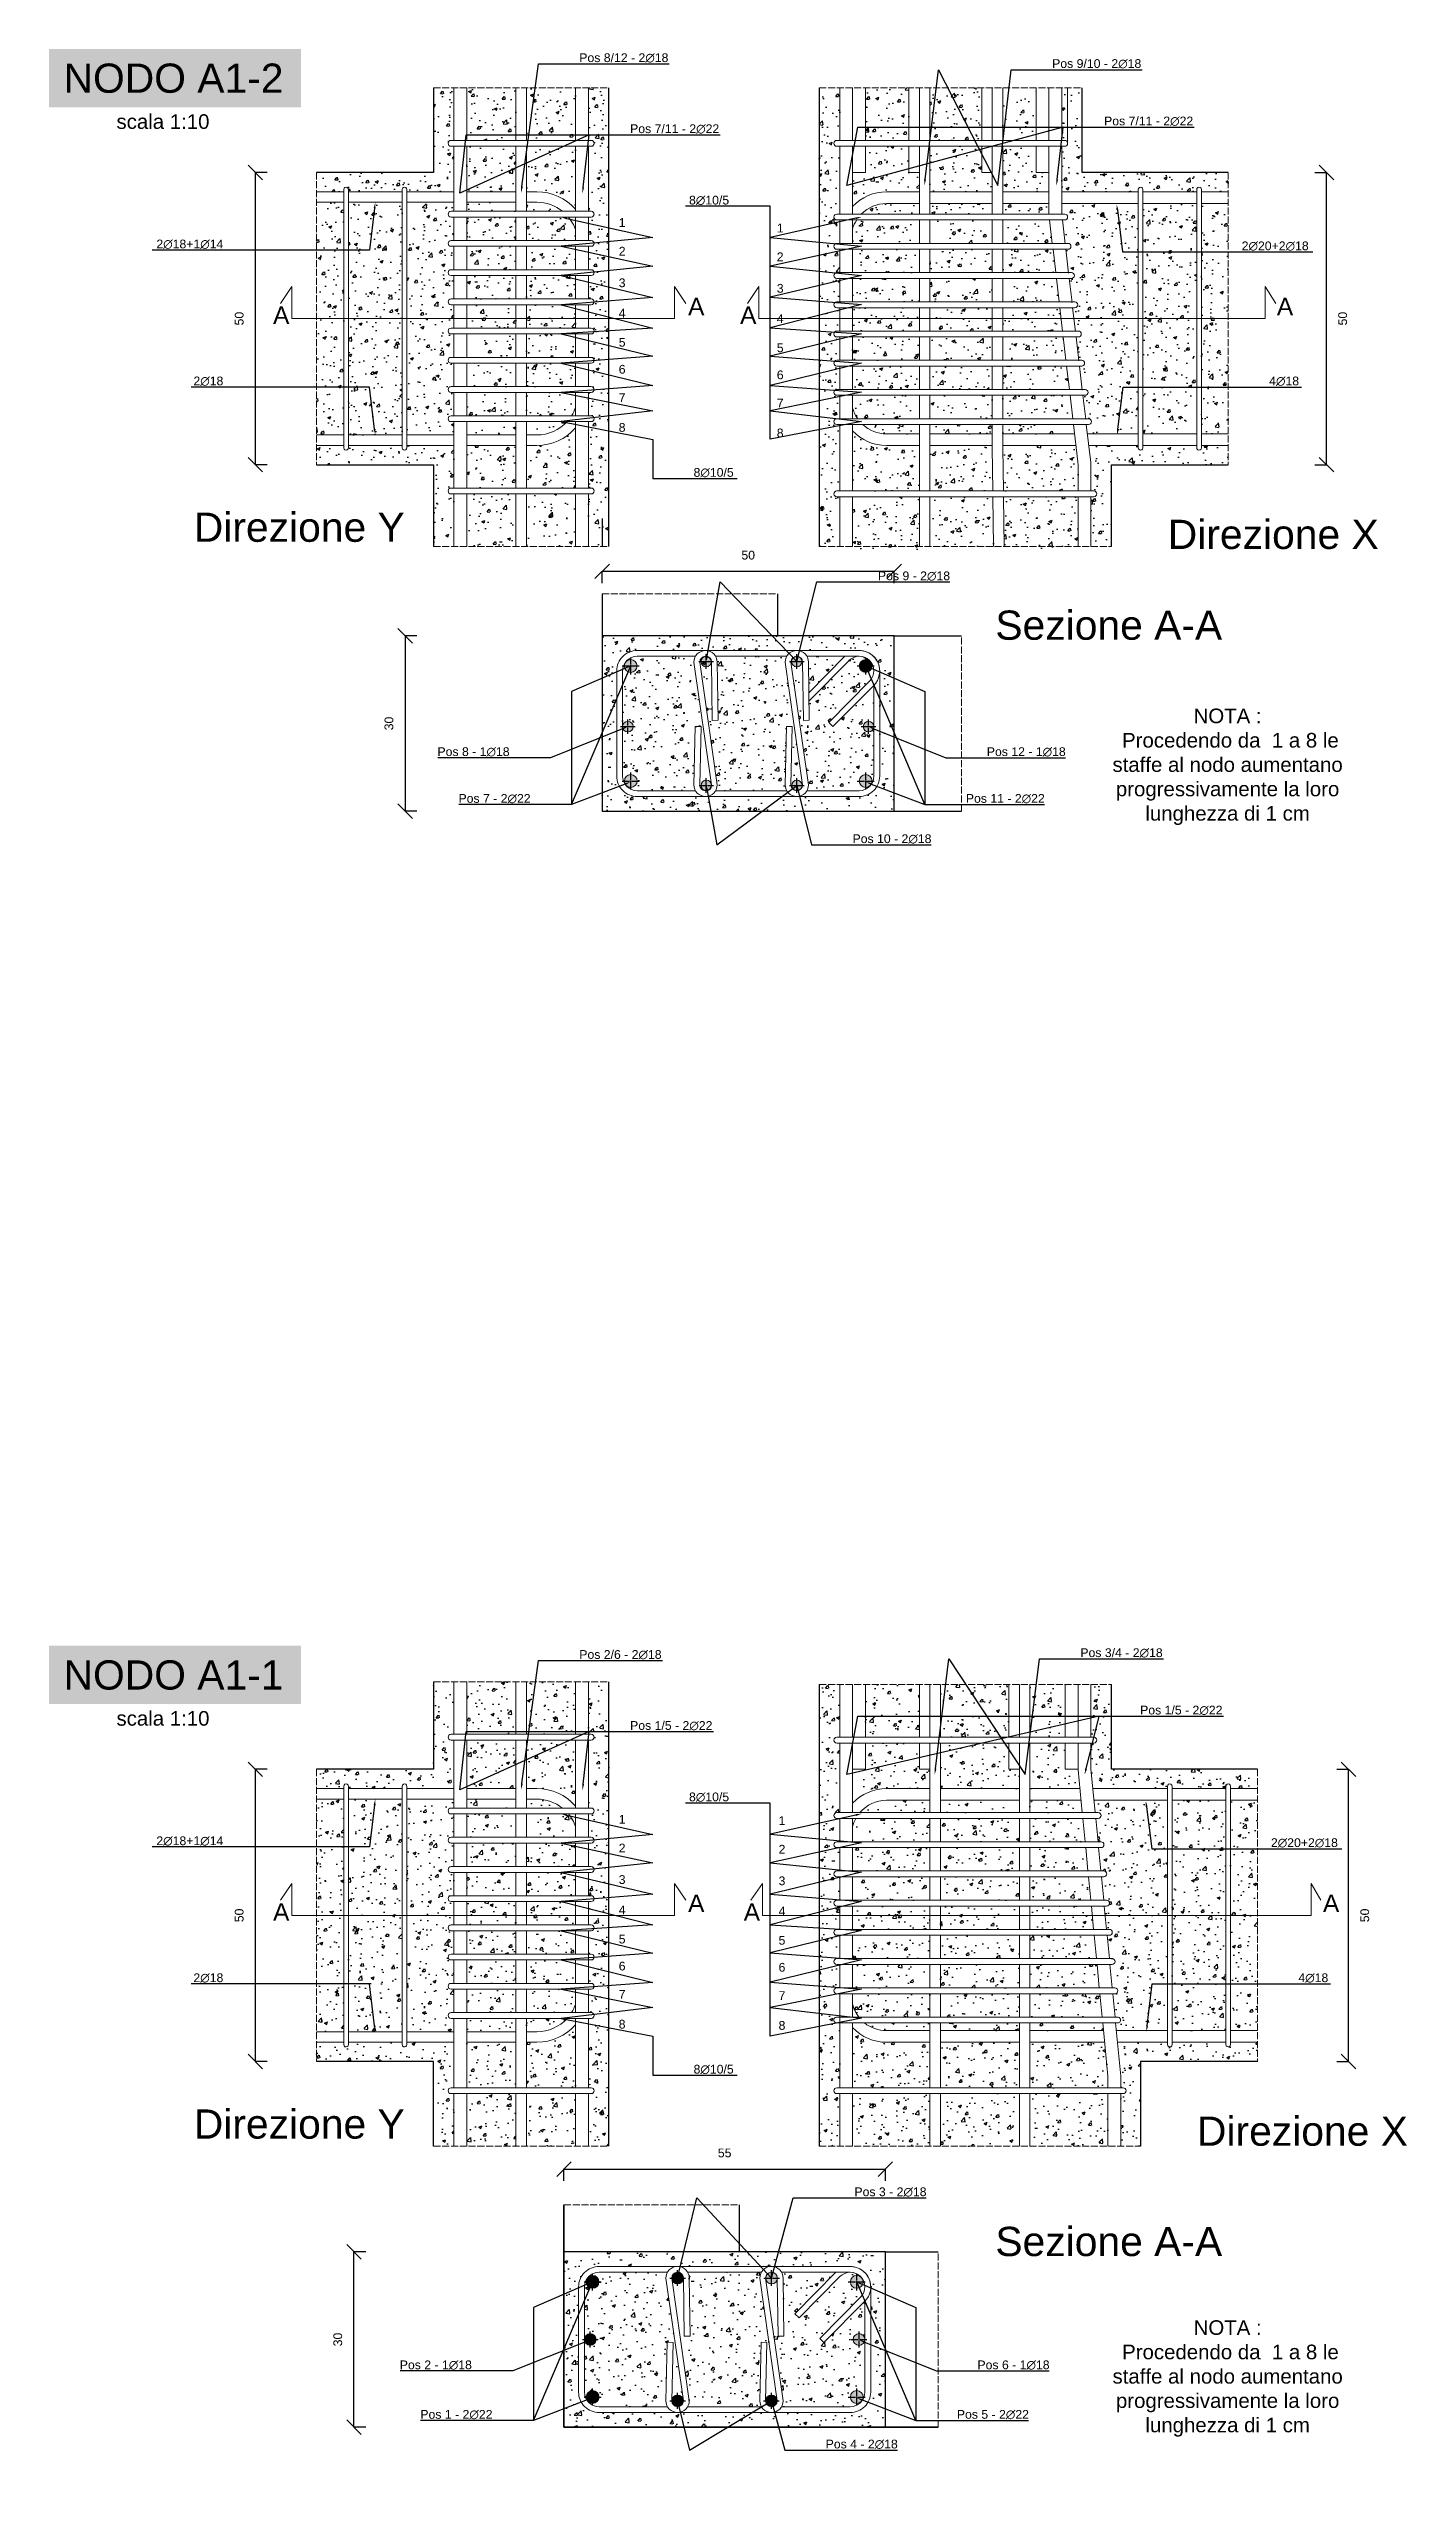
# Model space of a CAD drawing. Header units: millimetres. Extents: x -455371 to 117772, y -78417 to 116564.
# Drawn here: x -251595 to -249271, y 107012 to 111198 of the extents above; entities that cross this region are included whole.
import ezdxf
from ezdxf import colors
from ezdxf.entities.mleader import LeaderData, LeaderLine
from ezdxf.math import Vec2, Vec3

# ---------------------------------------------------------------- set-up
doc = ezdxf.new("R2010")
doc.units = ezdxf.units.MM
doc.linetypes.add('ACAD_ISO02W100', pattern=[15, 12, -3])
doc.linetypes.add('CENTER2', pattern=[28.575, 19.05, -3.175, 3.175, -3.175])
doc.layers.get('0').update_dxf_attribs({"color": 255})
for name, color, linetype, lineweight in [('armature', 5, 'Continuous', 18), ('Cls', 7, 'Continuous', 25), ('quote', 5, 'Continuous', 15), ('RETINO ARMATURE', 253, 'Continuous', 15), ('Scritte', 7, 'Continuous', 15), ('staffe', 10, 'Continuous', 15), ('tratteggio 1 a 50', 230, 'ACAD_ISO02W100', 15)]:
    doc.layers.add(name, color=color, linetype=linetype, lineweight=lineweight)
doc.layers.add('RETINI', color=253, linetype='Continuous')
doc.styles.get("Standard").update_dxf_attribs({"font": 'arial.ttf'})
doc.dimstyles.new('scala 1 a 10', dxfattribs={"dimtxt": 15, "dimasz": 25, "dimexe": 0.183, "dimexo": 0.1, "dimgap": 20, "dimtad": 2, "dimdec": 0, "dimlfac": 0.1, "dimzin": 0, "dimdsep": 46, "dimtxsty": 'Standard', "dimblk": 'OBLIQUE', "dimcen": -25, "dimadec": 0, "dimazin": 0, "dimtfac": 1, "dimtdec": 0, "dimtofl": 0, "dimtmove": 0, "dimatfit": 3, "dimfxl": 20, "dimfxlon": 1, "dimtolj": 1, "dimtzin": 0, "dimarcsym": 0})
pattern_1 = [(50, (88943.487, 0), (52.833554, -4.622335), [5.5245, -60.7695]), (355, (88943.487, 0), (-10.220592, 55.406485), [4.4196, -48.6157694]), (100.451445, (88947.89, -0.385), (42.612962, 50.784148), [4.6951026, -51.646171]), (46.1842, (88943.487, 14.73), (78.612922, -12.192275), [8.28675, -91.15425]), (96.635558, (88950.04, 13.716), (68.847199, 71.753576), [7.042657, -77.469326]), (351.18415, (88943.49, 14.73), (68.847199, 71.753576), [6.62939, -72.923322]), (21, (88950.853, 11.05), (43.9681735, -29.6569075), [5.5245, -60.7695]), (326, (88950.85, 11.05), (17.922588, 53.41451), [4.4196, -48.6156]), (71.451445, (88954.517, 8.58), (61.8907616, 23.757603), [4.6951026, -51.646082]), (37.5, (88943.487, 0), (0.8956949, 24.5209613), [0, -48.02632, 0, -49.3522, 0, -48.79975]), (7.5, (88943.487, 0), (19.3777021, 29.0523667), [0, -28.13812, 0, -46.92142, 0, -18.59915]), (327.5, (88927.06, 0), (39.3212726, -1.6613358), [0, -18.415, 0, -57.4548, 0, -76.2381]), (317.5, (88919.694, 0), (42.9574626, 7.3736824), [0, -23.9395, 0, -38.15588, 0, -54.1401])]
pattern_2 = [(50, (86985.36, -738.045), (54.6554007, -4.7817257), [5.715, -62.865]), (355, (86985.36, -738.045), (-10.573026, 57.317054), [4.572, -50.292175]), (100.451445, (86989.916, -738.443), (44.082374, 52.5353256), [4.857003, -53.427073]), (46.1842, (86985.36, -722.805), (81.323712, -12.612698), [8.5725, -94.2975]), (96.635558, (86992.14, -723.856), (71.22124, 74.227837), [7.285507, -80.140682]), (351.18415, (86985.36, -722.805), (71.22124, 74.227837), [6.85799, -75.43792]), (21, (86992.98, -726.615), (45.4843174, -30.6795595), [5.715, -62.865]), (326, (86992.98, -726.615), (18.5406085, 55.25639), [4.572, -50.292]), (71.451445, (86996.77, -729.17), (64.024926, 24.576831), [4.857003, -53.426981]), (37.5, (86985.361, -738.045), (0.926581, 25.3665117), [0, -49.6824, 0, -51.054, 0, -50.4825]), (7.5, (86985.36, -738.045), (20.0458988, 30.0541724), [0, -29.1084, 0, -48.5394, 0, -19.2405]), (327.5, (86968.369, -738.045), (40.6771786, -1.7186232), [0, -19.05, 0, -59.436, 0, -78.867]), (317.5, (86960.75, -738.045), (44.4387544, 7.6279473), [0, -24.765, 0, -39.4716, 0, -56.007])]
pattern_3 = [(50, (87050.68, -741.354), (52.833554, -4.622335), [5.5245, -60.7695]), (355, (87050.68, -741.354), (-10.220592, 55.406485), [4.4196, -48.6157694]), (100.451445, (87055.08, -741.74), (42.612962, 50.784148), [4.6951026, -51.646171]), (46.1842, (87050.68, -726.62), (78.612922, -12.192275), [8.28675, -91.15425]), (96.635558, (87057.23, -727.64), (68.847199, 71.753576), [7.042657, -77.469326]), (351.18415, (87050.68, -726.62), (68.847199, 71.753576), [6.62939, -72.923322]), (21, (87058.044, -730.305), (43.9681735, -29.6569075), [5.5245, -60.7695]), (326, (87058.044, -730.305), (17.922588, 53.41451), [4.4196, -48.6156]), (71.451445, (87061.71, -732.776), (61.8907616, 23.757603), [4.6951026, -51.646082]), (37.5, (87050.678, -741.354), (0.8956949, 24.5209613), [0, -48.02632, 0, -49.3522, 0, -48.79975]), (7.5, (87050.678, -741.354), (19.3777021, 29.0523667), [0, -28.13812, 0, -46.92142, 0, -18.59915]), (327.5, (87034.252, -741.354), (39.3212726, -1.6613358), [0, -18.415, 0, -57.4548, 0, -76.2381]), (317.5, (87026.886, -741.354), (42.9574626, 7.3736824), [0, -23.9395, 0, -38.15588, 0, -54.1401])]

msp = doc.modelspace()

# ---------------------------------------------------------------- texts
at = {"layer": 'Scritte', "char_height": 50, "attachment_point": 1, "bg_fill": 1, "box_fill_scale": 1.5, "bg_fill_color": 253, "bg_fill_transparency": 0}
for s, insert in [('NODO A1-2', (-251570.2, 111173)), ('NODO A1-1', (-251570.2, 108440.3))]:
    msp.add_mtext_dynamic_manual_height_columns(s, width=381.215, gutter_width=12.5, heights=[0], dxfattribs=dict(at, insert=insert))
at = {"layer": 'Scritte', "attachment_point": 1}
for s, width, heights, insert, char_height in [('scala 1:10', 172.003, [34.7], (-251479.6, 111086.2), 25), ('1', 62.827, [0], (-250620, 110908.4), 15), ('1', 62.827, [0], (-250349.5, 110898.9), 15), ('2', 62.827, [0], (-250620, 110859.3), 15), ('2', 62.827, [0], (-250349.5, 110849.8), 15), ('3', 62.827, [0], (-250620, 110805.3), 15), ('\\pxt16;A', 52.404, [0], (-250501.3, 110772.2), 30), ('3', 62.827, [0], (-250349.5, 110795.8), 15), ('\\pxt16;A', 52.404, [0], (-249493.6, 110772.2), 30), ('\\pxt16;A', 52.404, [0], (-251211.6, 110757.4), 30), ('4', 62.827, [0], (-250620, 110753.4), 15), ('\\pxt16;A', 52.404, [0], (-250412.3, 110757.4), 30), ('4', 62.827, [0], (-250349.5, 110743.9), 15), ('5', 62.827, [0], (-250620, 110703.5), 15), ('5', 62.827, [0], (-250349.5, 110694), 15), ('6', 62.827, [0], (-250620, 110657.3), 15), ('6', 62.827, [0], (-250349.5, 110647.8), 15), ('7', 62.827, [0], (-250620, 110608.8), 15), ('7', 62.827, [0], (-250349.5, 110599.4), 15), ('8', 62.827, [0], (-250620, 110557.8), 15), ('8', 62.827, [0], (-250349.5, 110548.3), 15), ('Direzione Y', 381.257, [89.6], (-251347.2, 110404.5), 50), ('Direzione X', 397.963, [0], (-249680.3, 110392.3), 50), ('Sezione A-A', 923.094, [0], (-249975.4, 110236.9), 50), ('\\pxqc;NOTA :\\P Procedendo da  1 a 8 le staffe al nodo aumentano progressivamente la loro lunghezza di 1 cm', 449.715, [0], (-249802.8, 110069.1), 25), ('scala 1:10', 172.003, [34.7], (-251479.6, 108353.5), 25), ('1', 62.827, [0], (-250620, 108175.7), 15), ('1', 62.827, [0], (-250346.4, 108173.6), 15), ('2', 62.827, [0], (-250620, 108126.6), 15), ('2', 62.827, [0], (-250346.4, 108124.5), 15), ('3', 62.827, [0], (-250620, 108072.6), 15), ('3', 62.827, [0], (-250346.4, 108070.5), 15), ('\\pxt16;A', 52.404, [0], (-251211.6, 108024.7), 30), ('4', 62.827, [0], (-250620, 108020.7), 15), ('\\pxt16;A', 52.404, [0], (-250501.3, 108039.5), 30), ('\\pxt16;A', 52.404, [0], (-250406.1, 108024.7), 30), ('4', 62.827, [0], (-250346.4, 108018.6), 15), ('\\pxt16;A', 52.404, [0], (-249414.7, 108039.5), 30), ('5', 62.827, [0], (-250620, 107970.8), 15), ('5', 62.827, [0], (-250346.4, 107968.7), 15), ('6', 62.827, [0], (-250620, 107924.6), 15), ('6', 62.827, [0], (-250346.4, 107922.5), 15), ('7', 62.827, [0], (-250620, 107876.1), 15), ('7', 62.827, [0], (-250346.4, 107874.1), 15), ('8', 62.827, [0], (-250620, 107825.1), 15), ('8', 62.827, [0], (-250346.4, 107823), 15), ('Direzione Y', 381.257, [89.6], (-251347.2, 107671.8), 50), ('Direzione X', 397.963, [0], (-249630.3, 107659.6), 50), ('Sezione A-A', 923.094, [0], (-249975.4, 107470.8), 50), ('\\pxqc;NOTA :\\P Procedendo da  1 a 8 le staffe al nodo aumentano progressivamente la loro lunghezza di 1 cm', 449.715, [0], (-249802.7, 107310.9), 25)]:
    msp.add_mtext_dynamic_manual_height_columns(s, width=width, gutter_width=12.5, heights=heights, dxfattribs=dict(at, insert=insert, char_height=char_height))

# ---------------------------------------------------------------- blocks, each defined once
blk = doc.blocks.new('*U3194')
at = {"layer": 'staffe'}
blk.add_lwpolyline([(-4, -220.9), (-4, 221.1)], dxfattribs=at)
blk.add_lwpolyline([(4, 221.1), (4, -221.1, -1.019498), (-4, -220.9)], format="xyb", dxfattribs=at)
blk.add_arc((0, 221.1), 4, 0, 182.2127, dxfattribs=at)
blk = doc.blocks.new('*U3195')
at = {"layer": 'armature', "color": 0, "linetype": 'ByBlock', "lineweight": -2, "transparency": 16777216}
for p in [(0, 0), (100, 0)]:
    blk.add_blockref('*U3194', p, dxfattribs=at)
blk = doc.blocks.new('*U3152')
at = {"layer": 'staffe'}
blk.add_lwpolyline([(-4, -220.9), (-4, 221.1)], dxfattribs=at)
blk.add_lwpolyline([(4, 221.1), (4, -221.1, -1.019498), (-4, -220.9)], format="xyb", dxfattribs=at)
blk.add_arc((0, 221.1), 4, 0, 182.2127, dxfattribs=at)
blk = doc.blocks.new('*U3153')
at = {"layer": 'armature', "color": 0, "linetype": 'ByBlock', "lineweight": -2, "transparency": 16777216}
for p in [(0, 0), (100, 0)]:
    blk.add_blockref('*U3152', p, dxfattribs=at)
blk = doc.blocks.new('*U3171')
at = {"layer": 'staffe'}
blk.add_lwpolyline([(-120, 5), (120, 5, -1), (120, -5), (-120, -5, -1)], format="xyb", close=True, dxfattribs=at)
blk = doc.blocks.new('*U3172')
at = {"layer": 'armature', "color": 0, "linetype": 'ByBlock', "lineweight": -2, "transparency": 16777216}
for p in [(0, 350), (0, 300), (0, 250), (0, 200), (0, 150), (0, 100), (0, 50), (0, 0)]:
    blk.add_blockref('*U3171', p, dxfattribs=at)
blk = doc.blocks.new('_Oblique')
at = {"color": 0, "linetype": 'ByBlock', "lineweight": -2}
blk.add_line((-0.5, -0.5), (0.5, 0.5), dxfattribs=at)
blk = doc.blocks.new('*D3375')
at = {"layer": 'Defpoints', "color": 0, "transparency": 16777216}
for p in [(-251241.9, 108253.8), (-250637, 108253.8), (-250637, 107753.8)]:
    blk.add_point(p, dxfattribs=at)
at = {"layer": 'quote', "color": 0, "lineweight": -2, "transparency": 16777216}
for p, q in [((-251221.9, 108253.8), (-251242, 108253.8)), ((-251241.9, 107753.8), (-251241.9, 108253.8)), ((-251221.9, 107753.8), (-251242, 107753.8))]:
    blk.add_line(p, q, dxfattribs=at)
at = {"layer": 'quote', "color": 0, "lineweight": -2, "transparency": 16777216, "xscale": 25, "yscale": 25, "zscale": 25}
for p, rotation in [((-251241.9, 108253.8), 90), ((-251241.9, 107753.8), 270)]:
    blk.add_blockref('_Oblique', p, dxfattribs=dict(at, rotation=rotation))
at = {"layer": 'quote', "color": 0, "transparency": 16777216, "insert": (-251269.5, 108003.8), "char_height": 15, "attachment_point": 5, "rotation": 90}
blk.add_mtext('\\A1;50', dxfattribs=at)
blk = doc.blocks.new('*D3377')
at = {"layer": 'Defpoints', "color": 0, "transparency": 16777216}
for p in [(-250276.8, 108253.8), (-249370.8, 108253.8), (-250276.8, 107753.8)]:
    blk.add_point(p, dxfattribs=at)
at = {"layer": 'quote', "color": 0, "lineweight": -2, "transparency": 16777216}
for p, q in [((-249390.8, 108253.8), (-249370.6, 108253.8)), ((-249370.8, 107753.8), (-249370.8, 108253.8)), ((-249390.8, 107753.8), (-249370.6, 107753.8))]:
    blk.add_line(p, q, dxfattribs=at)
at = {"layer": 'quote', "color": 0, "lineweight": -2, "transparency": 16777216, "xscale": 25, "yscale": 25, "zscale": 25}
for p, rotation in [((-249370.8, 108253.8), 90), ((-249370.8, 107753.8), 270)]:
    blk.add_blockref('_Oblique', p, dxfattribs=dict(at, rotation=rotation))
at = {"layer": 'quote', "color": 0, "transparency": 16777216, "insert": (-249343.1, 108003.8), "char_height": 15, "attachment_point": 5, "rotation": 90}
blk.add_mtext('\\A1;50', dxfattribs=at)
blk = doc.blocks.new('*U3330')
at = {"layer": 'Cls', "color": 0, "linetype": 'CENTER2', "transparency": 16777216}
for p, q in [((-14.5, 0), (-2.2, 0)), ((0, 2.2), (0, 14.5)), ((2.2, 0), (14.5, 0)), ((0, -14.5), (0, -2.2))]:
    blk.add_line(p, q, dxfattribs=at)
at = {"layer": 'Cls', "color": 0, "linetype": 'Continuous', "transparency": 16777216}
for p, q in [((-1.1, 0), (1.1, 0)), ((0, -1.1), (0, 1.1))]:
    blk.add_line(p, q, dxfattribs=at)
blk = doc.blocks.new('*U3331')
at = {"layer": 'Cls', "color": 0, "linetype": 'CENTER2', "transparency": 16777216}
for p, q in [((-13.5, 0), (-2, 0)), ((0, 2), (0, 13.5)), ((2, 0), (13.5, 0)), ((0, -13.5), (0, -2))]:
    blk.add_line(p, q, dxfattribs=at)
at = {"layer": 'Cls', "color": 0, "linetype": 'Continuous', "transparency": 16777216}
for p, q in [((-1, 0), (1, 0)), ((0, -1), (0, 1))]:
    blk.add_line(p, q, dxfattribs=at)
blk = doc.blocks.new('*U3332')
at = {"layer": 'Cls', "color": 0, "linetype": 'CENTER2', "transparency": 16777216}
for p, q in [((-14.5, 0), (-2.2, 0)), ((0, 2.2), (0, 14.5)), ((2.2, 0), (14.5, 0)), ((0, -14.5), (0, -2.2))]:
    blk.add_line(p, q, dxfattribs=at)
at = {"layer": 'Cls', "color": 0, "linetype": 'Continuous', "transparency": 16777216}
for p, q in [((-1.1, 0), (1.1, 0)), ((0, -1.1), (0, 1.1))]:
    blk.add_line(p, q, dxfattribs=at)
blk = doc.blocks.new('*U3324')
at = {"layer": 'Cls', "color": 0, "linetype": 'CENTER2', "transparency": 16777216}
for p, q in [((-13.5, 0), (-2, 0)), ((0, 2), (0, 13.5)), ((2, 0), (13.5, 0)), ((0, -13.5), (0, -2))]:
    blk.add_line(p, q, dxfattribs=at)
at = {"layer": 'Cls', "color": 0, "linetype": 'Continuous', "transparency": 16777216}
for p, q in [((-1, 0), (1, 0)), ((0, -1), (0, 1))]:
    blk.add_line(p, q, dxfattribs=at)
blk = doc.blocks.new('*U3333')
at = {"layer": 'Cls', "color": 0, "linetype": 'CENTER2', "transparency": 16777216}
for p, q in [((-13.5, 0), (-2, 0)), ((0, 2), (0, 13.5)), ((2, 0), (13.5, 0)), ((0, -13.5), (0, -2))]:
    blk.add_line(p, q, dxfattribs=at)
at = {"layer": 'Cls', "color": 0, "linetype": 'Continuous', "transparency": 16777216}
for p, q in [((-1, 0), (1, 0)), ((0, -1), (0, 1))]:
    blk.add_line(p, q, dxfattribs=at)
blk = doc.blocks.new('*U3325')
at = {"layer": 'Cls', "color": 0, "linetype": 'CENTER2', "transparency": 16777216}
for p, q in [((-13.5, 0), (-2, 0)), ((0, 2), (0, 13.5)), ((2, 0), (13.5, 0)), ((0, -13.5), (0, -2))]:
    blk.add_line(p, q, dxfattribs=at)
at = {"layer": 'Cls', "color": 0, "linetype": 'Continuous', "transparency": 16777216}
for p, q in [((-1, 0), (1, 0)), ((0, -1), (0, 1))]:
    blk.add_line(p, q, dxfattribs=at)
blk = doc.blocks.new('*U3326')
at = {"layer": 'Cls', "color": 0, "linetype": 'CENTER2', "transparency": 16777216}
for p, q in [((-13.5, 0), (-2, 0)), ((0, 2), (0, 13.5)), ((2, 0), (13.5, 0)), ((0, -13.5), (0, -2))]:
    blk.add_line(p, q, dxfattribs=at)
at = {"layer": 'Cls', "color": 0, "linetype": 'Continuous', "transparency": 16777216}
for p, q in [((-1, 0), (1, 0)), ((0, -1), (0, 1))]:
    blk.add_line(p, q, dxfattribs=at)
blk = doc.blocks.new('*U3327')
at = {"layer": 'Cls', "color": 0, "linetype": 'CENTER2', "transparency": 16777216}
for p, q in [((-14.5, 0), (-2.2, 0)), ((0, 2.2), (0, 14.5)), ((2.2, 0), (14.5, 0)), ((0, -14.5), (0, -2.2))]:
    blk.add_line(p, q, dxfattribs=at)
at = {"layer": 'Cls', "color": 0, "linetype": 'Continuous', "transparency": 16777216}
for p, q in [((-1.1, 0), (1.1, 0)), ((0, -1.1), (0, 1.1))]:
    blk.add_line(p, q, dxfattribs=at)
blk = doc.blocks.new('*U3328')
at = {"layer": 'Cls', "color": 0, "linetype": 'CENTER2', "transparency": 16777216}
for p, q in [((-13.5, 0), (-2, 0)), ((0, 2), (0, 13.5)), ((2, 0), (13.5, 0)), ((0, -13.5), (0, -2))]:
    blk.add_line(p, q, dxfattribs=at)
at = {"layer": 'Cls', "color": 0, "linetype": 'Continuous', "transparency": 16777216}
for p, q in [((-1, 0), (1, 0)), ((0, -1), (0, 1))]:
    blk.add_line(p, q, dxfattribs=at)
blk = doc.blocks.new('*U3329')
at = {"layer": 'Cls', "color": 0, "linetype": 'CENTER2', "transparency": 16777216}
for p, q in [((-14.5, 0), (-2.2, 0)), ((0, 2.2), (0, 14.5)), ((2.2, 0), (14.5, 0)), ((0, -14.5), (0, -2.2))]:
    blk.add_line(p, q, dxfattribs=at)
at = {"layer": 'Cls', "color": 0, "linetype": 'Continuous', "transparency": 16777216}
for p, q in [((-1.1, 0), (1.1, 0)), ((0, -1.1), (0, 1.1))]:
    blk.add_line(p, q, dxfattribs=at)
blk = doc.blocks.new('*D3382')
at = {"layer": 'Defpoints', "color": 0, "transparency": 16777216}
for p in [(-250163.7, 107569.6), (-250713.7, 107428), (-250163.7, 107428)]:
    blk.add_point(p, dxfattribs=at)
at = {"layer": 'quote', "color": 0, "lineweight": -2, "transparency": 16777216}
for p, q in [((-250713.7, 107549.6), (-250713.7, 107569.8)), ((-250713.7, 107569.6), (-250163.7, 107569.6)), ((-250163.7, 107549.6), (-250163.7, 107569.8))]:
    blk.add_line(p, q, dxfattribs=at)
at = {"layer": 'quote', "color": 0, "lineweight": -2, "transparency": 16777216, "xscale": 25, "yscale": 25, "zscale": 25, "rotation": 180}
blk.add_blockref('_Oblique', (-250713.7, 107569.6), dxfattribs=at)
at = {"layer": 'quote', "color": 0, "lineweight": -2, "transparency": 16777216, "xscale": 25, "yscale": 25, "zscale": 25}
blk.add_blockref('_Oblique', (-250163.7, 107569.6), dxfattribs=at)
at = {"layer": 'quote', "color": 0, "transparency": 16777216, "insert": (-250438.7, 107597.2), "char_height": 15, "attachment_point": 5}
blk.add_mtext('\\A1;55', dxfattribs=at)
blk = doc.blocks.new('*D3383')
at = {"layer": 'Defpoints', "color": 0, "transparency": 16777216}
for p in [(-251073.1, 107428), (-250713.7, 107428), (-250713.7, 107128)]:
    blk.add_point(p, dxfattribs=at)
at = {"layer": 'quote', "color": 0, "lineweight": -2, "transparency": 16777216}
for p, q in [((-251053.1, 107428), (-251073.3, 107428)), ((-251073.1, 107128), (-251073.1, 107428)), ((-251053.1, 107128), (-251073.3, 107128))]:
    blk.add_line(p, q, dxfattribs=at)
at = {"layer": 'quote', "color": 0, "lineweight": -2, "transparency": 16777216, "xscale": 25, "yscale": 25, "zscale": 25}
for p, rotation in [((-251073.1, 107428), 90), ((-251073.1, 107128), 270)]:
    blk.add_blockref('_Oblique', p, dxfattribs=dict(at, rotation=rotation))
at = {"layer": 'quote', "color": 0, "transparency": 16777216, "insert": (-251100.8, 107278), "char_height": 15, "attachment_point": 5, "rotation": 90}
blk.add_mtext('\\A1;30', dxfattribs=at)
blk = doc.blocks.new('*U3200')
at = {"layer": 'staffe'}
blk.add_lwpolyline([(-4, -220.9), (-4, 221.1)], dxfattribs=at)
blk.add_lwpolyline([(4, 221.1), (4, -221.1, -1.019498), (-4, -220.9)], format="xyb", dxfattribs=at)
blk.add_arc((0, 221.1), 4, 0, 182.2127, dxfattribs=at)
blk = doc.blocks.new('*U3193')
at = {"layer": 'armature', "color": 0, "linetype": 'ByBlock', "lineweight": -2, "transparency": 16777216}
for p in [(0, 0), (100, 0)]:
    blk.add_blockref('*U3200', p, dxfattribs=at)
blk = doc.blocks.new('*U3175')
at = {"layer": 'staffe'}
blk.add_lwpolyline([(-4, -220.9), (-4, 221.1)], dxfattribs=at)
blk.add_lwpolyline([(4, 221.1), (4, -221.1, -1.019498), (-4, -220.9)], format="xyb", dxfattribs=at)
blk.add_arc((0, 221.1), 4, 0, 182.2127, dxfattribs=at)
blk = doc.blocks.new('*U3176')
at = {"layer": 'armature', "color": 0, "linetype": 'ByBlock', "lineweight": -2, "transparency": 16777216}
for p in [(0, 0), (100, 0)]:
    blk.add_blockref('*U3175', p, dxfattribs=at)
blk = doc.blocks.new('*U3169')
at = {"layer": 'staffe'}
blk.add_lwpolyline([(-120, 5), (120, 5, -1), (120, -5), (-120, -5, -1)], format="xyb", close=True, dxfattribs=at)
blk = doc.blocks.new('*U3170')
at = {"layer": 'armature', "color": 0, "linetype": 'ByBlock', "lineweight": -2, "transparency": 16777216}
for p in [(0, 350), (0, 300), (0, 250), (0, 200), (0, 150), (0, 100), (0, 50), (0, 0)]:
    blk.add_blockref('*U3169', p, dxfattribs=at)
blk = doc.blocks.new('*D3374')
at = {"layer": 'Defpoints', "color": 0, "transparency": 16777216}
for p in [(-251241.9, 110986.5), (-250637, 110986.5), (-250637, 110486.5)]:
    blk.add_point(p, dxfattribs=at)
at = {"layer": 'quote', "color": 0, "lineweight": -2, "transparency": 16777216}
for p, q in [((-251221.9, 110986.5), (-251242, 110986.5)), ((-251241.9, 110486.5), (-251241.9, 110986.5)), ((-251221.9, 110486.5), (-251242, 110486.5))]:
    blk.add_line(p, q, dxfattribs=at)
at = {"layer": 'quote', "color": 0, "lineweight": -2, "transparency": 16777216, "xscale": 25, "yscale": 25, "zscale": 25}
for p, rotation in [((-251241.9, 110986.5), 90), ((-251241.9, 110486.5), 270)]:
    blk.add_blockref('_Oblique', p, dxfattribs=dict(at, rotation=rotation))
at = {"layer": 'quote', "color": 0, "transparency": 16777216, "insert": (-251269.5, 110736.5), "char_height": 15, "attachment_point": 5, "rotation": 90}
blk.add_mtext('\\A1;50', dxfattribs=at)
blk = doc.blocks.new('*D3376')
at = {"layer": 'Defpoints', "color": 0, "transparency": 16777216}
for p in [(-250276.8, 110986.5), (-249408.6, 110986.5), (-250276.8, 110486.5)]:
    blk.add_point(p, dxfattribs=at)
at = {"layer": 'quote', "color": 0, "lineweight": -2, "transparency": 16777216}
for p, q in [((-249428.6, 110986.5), (-249408.4, 110986.5)), ((-249408.6, 110486.5), (-249408.6, 110986.5)), ((-249428.6, 110486.5), (-249408.4, 110486.5))]:
    blk.add_line(p, q, dxfattribs=at)
at = {"layer": 'quote', "color": 0, "lineweight": -2, "transparency": 16777216, "xscale": 25, "yscale": 25, "zscale": 25}
for p, rotation in [((-249408.6, 110986.5), 90), ((-249408.6, 110486.5), 270)]:
    blk.add_blockref('_Oblique', p, dxfattribs=dict(at, rotation=rotation))
at = {"layer": 'quote', "color": 0, "transparency": 16777216, "insert": (-249380.9, 110736.5), "char_height": 15, "attachment_point": 5, "rotation": 90}
blk.add_mtext('\\A1;50', dxfattribs=at)
blk = doc.blocks.new('*U3318')
at = {"layer": 'Cls', "color": 0, "linetype": 'CENTER2', "transparency": 16777216}
for p, q in [((-14.5, 0), (-2.2, 0)), ((0, 2.2), (0, 14.5)), ((2.2, 0), (14.5, 0)), ((0, -14.5), (0, -2.2))]:
    blk.add_line(p, q, dxfattribs=at)
at = {"layer": 'Cls', "color": 0, "linetype": 'Continuous', "transparency": 16777216}
for p, q in [((-1.1, 0), (1.1, 0)), ((0, -1.1), (0, 1.1))]:
    blk.add_line(p, q, dxfattribs=at)
blk = doc.blocks.new('*U3319')
at = {"layer": 'Cls', "color": 0, "linetype": 'CENTER2', "transparency": 16777216}
for p, q in [((-12.5, 0), (-1.8, 0)), ((0, 1.8), (0, 12.5)), ((1.8, 0), (12.5, 0)), ((0, -12.5), (0, -1.8))]:
    blk.add_line(p, q, dxfattribs=at)
at = {"layer": 'Cls', "color": 0, "linetype": 'Continuous', "transparency": 16777216}
for p, q in [((-0.9, 0), (0.9, 0)), ((0, -0.9), (0, 0.9))]:
    blk.add_line(p, q, dxfattribs=at)
blk = doc.blocks.new('*U3321')
at = {"layer": 'Cls', "color": 0, "linetype": 'CENTER2', "transparency": 16777216}
for p, q in [((-12.5, 0), (-1.8, 0)), ((0, 1.8), (0, 12.5)), ((1.8, 0), (12.5, 0)), ((0, -12.5), (0, -1.8))]:
    blk.add_line(p, q, dxfattribs=at)
at = {"layer": 'Cls', "color": 0, "linetype": 'Continuous', "transparency": 16777216}
for p, q in [((-0.9, 0), (0.9, 0)), ((0, -0.9), (0, 0.9))]:
    blk.add_line(p, q, dxfattribs=at)
blk = doc.blocks.new('*U3322')
at = {"layer": 'Cls', "color": 0, "linetype": 'CENTER2', "transparency": 16777216}
for p, q in [((-14.5, 0), (-2.2, 0)), ((0, 2.2), (0, 14.5)), ((2.2, 0), (14.5, 0)), ((0, -14.5), (0, -2.2))]:
    blk.add_line(p, q, dxfattribs=at)
at = {"layer": 'Cls', "color": 0, "linetype": 'Continuous', "transparency": 16777216}
for p, q in [((-1.1, 0), (1.1, 0)), ((0, -1.1), (0, 1.1))]:
    blk.add_line(p, q, dxfattribs=at)
blk = doc.blocks.new('*U3323')
at = {"layer": 'Cls', "color": 0, "linetype": 'CENTER2', "transparency": 16777216}
for p, q in [((-12.5, 0), (-1.8, 0)), ((0, 1.8), (0, 12.5)), ((1.8, 0), (12.5, 0)), ((0, -12.5), (0, -1.8))]:
    blk.add_line(p, q, dxfattribs=at)
at = {"layer": 'Cls', "color": 0, "linetype": 'Continuous', "transparency": 16777216}
for p, q in [((-0.9, 0), (0.9, 0)), ((0, -0.9), (0, 0.9))]:
    blk.add_line(p, q, dxfattribs=at)
blk = doc.blocks.new('*U3314')
at = {"layer": 'Cls', "color": 0, "linetype": 'CENTER2', "transparency": 16777216}
for p, q in [((-14.5, 0), (-2.2, 0)), ((0, 2.2), (0, 14.5)), ((2.2, 0), (14.5, 0)), ((0, -14.5), (0, -2.2))]:
    blk.add_line(p, q, dxfattribs=at)
at = {"layer": 'Cls', "color": 0, "linetype": 'Continuous', "transparency": 16777216}
for p, q in [((-1.1, 0), (1.1, 0)), ((0, -1.1), (0, 1.1))]:
    blk.add_line(p, q, dxfattribs=at)
blk = doc.blocks.new('*U3315')
at = {"layer": 'Cls', "color": 0, "linetype": 'CENTER2', "transparency": 16777216}
for p, q in [((-12.5, 0), (-1.8, 0)), ((0, 1.8), (0, 12.5)), ((1.8, 0), (12.5, 0)), ((0, -12.5), (0, -1.8))]:
    blk.add_line(p, q, dxfattribs=at)
at = {"layer": 'Cls', "color": 0, "linetype": 'Continuous', "transparency": 16777216}
for p, q in [((-0.9, 0), (0.9, 0)), ((0, -0.9), (0, 0.9))]:
    blk.add_line(p, q, dxfattribs=at)
blk = doc.blocks.new('*U3316')
at = {"layer": 'Cls', "color": 0, "linetype": 'CENTER2', "transparency": 16777216}
for p, q in [((-12.5, 0), (-1.8, 0)), ((0, 1.8), (0, 12.5)), ((1.8, 0), (12.5, 0)), ((0, -12.5), (0, -1.8))]:
    blk.add_line(p, q, dxfattribs=at)
at = {"layer": 'Cls', "color": 0, "linetype": 'Continuous', "transparency": 16777216}
for p, q in [((-0.9, 0), (0.9, 0)), ((0, -0.9), (0, 0.9))]:
    blk.add_line(p, q, dxfattribs=at)
blk = doc.blocks.new('*U3317')
at = {"layer": 'Cls', "color": 0, "linetype": 'CENTER2', "transparency": 16777216}
for p, q in [((-14.5, 0), (-2.2, 0)), ((0, 2.2), (0, 14.5)), ((2.2, 0), (14.5, 0)), ((0, -14.5), (0, -2.2))]:
    blk.add_line(p, q, dxfattribs=at)
at = {"layer": 'Cls', "color": 0, "linetype": 'Continuous', "transparency": 16777216}
for p, q in [((-1.1, 0), (1.1, 0)), ((0, -1.1), (0, 1.1))]:
    blk.add_line(p, q, dxfattribs=at)
blk = doc.blocks.new('*U3320')
at = {"layer": 'Cls', "color": 0, "linetype": 'CENTER2', "transparency": 16777216}
for p, q in [((-12.5, 0), (-1.8, 0)), ((0, 1.8), (0, 12.5)), ((1.8, 0), (12.5, 0)), ((0, -12.5), (0, -1.8))]:
    blk.add_line(p, q, dxfattribs=at)
at = {"layer": 'Cls', "color": 0, "linetype": 'Continuous', "transparency": 16777216}
for p, q in [((-0.9, 0), (0.9, 0)), ((0, -0.9), (0, 0.9))]:
    blk.add_line(p, q, dxfattribs=at)
blk = doc.blocks.new('*D3380')
at = {"layer": 'Defpoints', "color": 0, "transparency": 16777216}
for p in [(-250148.4, 110304), (-250648.4, 110193.6), (-250148.4, 110193.6)]:
    blk.add_point(p, dxfattribs=at)
at = {"layer": 'quote', "color": 0, "lineweight": -2, "transparency": 16777216}
for p, q in [((-250648.4, 110284), (-250648.4, 110304.2)), ((-250648.4, 110304), (-250148.4, 110304)), ((-250148.4, 110284), (-250148.4, 110304.2))]:
    blk.add_line(p, q, dxfattribs=at)
at = {"layer": 'quote', "color": 0, "lineweight": -2, "transparency": 16777216, "xscale": 25, "yscale": 25, "zscale": 25, "rotation": 180}
blk.add_blockref('_Oblique', (-250648.4, 110304), dxfattribs=at)
at = {"layer": 'quote', "color": 0, "lineweight": -2, "transparency": 16777216, "xscale": 25, "yscale": 25, "zscale": 25}
blk.add_blockref('_Oblique', (-250148.4, 110304), dxfattribs=at)
at = {"layer": 'quote', "color": 0, "transparency": 16777216, "insert": (-250398.4, 110331.6), "char_height": 15, "attachment_point": 5}
blk.add_mtext('\\A1;50', dxfattribs=at)
blk = doc.blocks.new('*D3381')
at = {"layer": 'Defpoints', "color": 0, "transparency": 16777216}
for p in [(-250148.4, 110193.6), (-250985.5, 109893.6), (-250148.4, 109893.6)]:
    blk.add_point(p, dxfattribs=at)
at = {"layer": 'quote', "color": 0, "lineweight": -2, "transparency": 16777216}
for p, q in [((-250965.5, 110193.6), (-250985.7, 110193.6)), ((-250985.5, 110193.6), (-250985.5, 109893.6)), ((-250965.5, 109893.6), (-250985.7, 109893.6))]:
    blk.add_line(p, q, dxfattribs=at)
at = {"layer": 'quote', "color": 0, "lineweight": -2, "transparency": 16777216, "xscale": 25, "yscale": 25, "zscale": 25}
for p, rotation in [((-250985.5, 110193.6), 90), ((-250985.5, 109893.6), 270)]:
    blk.add_blockref('_Oblique', p, dxfattribs=dict(at, rotation=rotation))
at = {"layer": 'quote', "color": 0, "transparency": 16777216, "insert": (-251013.2, 110043.6), "char_height": 15, "attachment_point": 5, "rotation": 90}
blk.add_mtext('\\A1;30', dxfattribs=at)

# ---------------------------------------------------------------- dimensions: what is measured, and where the dimension line sits
at = {"layer": 'quote'}
for base, p1, p2, picture, middle in [((-251241.9, 110986.5), (-250637, 110486.5), (-250637, 110986.5), '*D3374', (-251269.5, 110736.5)), ((-249408.6, 110986.5), (-250276.8, 110486.5), (-250276.8, 110986.5), '*D3376', (-249380.9, 110736.5)), ((-250985.5, 109893.6), (-250148.4, 110193.6), (-250148.4, 109893.6), '*D3381', (-251013.2, 110043.6)), ((-251241.9, 108253.8), (-250637, 107753.8), (-250637, 108253.8), '*D3375', (-251269.5, 108003.8)), ((-249370.8, 108253.8), (-250276.8, 107753.8), (-250276.8, 108253.8), '*D3377', (-249343.1, 108003.8)), ((-251073.1, 107428), (-250713.7, 107128), (-250713.7, 107428), '*D3383', (-251100.8, 107278))]:
    dim = msp.add_linear_dim(base=base, p1=p1, p2=p2, angle=90, dimstyle='scala 1 a 10', dxfattribs=at)
    dim.commit()
    dim.dimension.update_dxf_attribs({"geometry": picture, "text_midpoint": middle})
for base, p1, p2, picture, middle in [((-250148.4, 110304), (-250648.4, 110193.6), (-250148.4, 110193.6), '*D3380', (-250398.4, 110331.6)), ((-250163.7, 107569.6), (-250713.7, 107428), (-250163.7, 107428), '*D3382', (-250438.7, 107597.2))]:
    dim = msp.add_linear_dim(base=base, p1=p1, p2=p2, dimstyle='scala 1 a 10', dxfattribs=at)
    dim.commit()
    dim.dimension.update_dxf_attribs({"geometry": picture, "text_midpoint": middle})

# ---------------------------------------------------------------- hatches: boundary and pattern name
at = {"layer": 'RETINI'}
h = msp.add_hatch(dxfattribs=at)
h.set_pattern_fill('AR-CONC', color=256, scale=0.29)
h.set_pattern_definition(pattern_1)
h.paths.add_polyline_path([(-251090.6, 110935.5), (-251137, 110935.5), (-251137, 110537.5), (-251090.6, 110537.5)])
h.paths.add_polyline_path([(-251082.6, 110537.5), (-250990.6, 110537.5), (-250990.6, 110935.5), (-251082.6, 110935.5)])
h.paths.add_polyline_path([(-250982.6, 110537.5), (-250902, 110537.5), (-250902, 110560.2), (-250907, 110560.2, -1), (-250907, 110570.2), (-250902, 110570.2), (-250902, 110610.2), (-250907, 110610.2, -1), (-250907, 110620.2), (-250902, 110620.2), (-250902, 110660.2), (-250907, 110660.2, -1), (-250907, 110670.2), (-250902, 110670.2), (-250902, 110710.2), (-250907, 110710.2, -1), (-250907, 110720.2), (-250902, 110720.2), (-250902, 110760.2), (-250907, 110760.2, -1), (-250907, 110770.2), (-250902, 110770.2), (-250902, 110810.2), (-250907, 110810.2, -1), (-250907, 110820.2), (-250902, 110820.2), (-250902, 110860.2), (-250907, 110860.2, -1), (-250907, 110870.2), (-250902, 110870.2), (-250902, 110910.2), (-250907, 110910.2, -1), (-250907, 110920.2), (-250902, 110920.2), (-250902, 110935.5), (-250982.6, 110935.5)])
h.paths.add_polyline_path([(-250796, 110820.2), (-250796, 110860.2), (-250880, 110860.2), (-250880, 110820.2)])
h.paths.add_polyline_path([(-250796, 110870.2), (-250796, 110910.2), (-250880, 110910.2), (-250880, 110870.2)])
h.paths.add_polyline_path([(-250694, 110870.2), (-250694, 110888.8, 0.088613), (-250706.2, 110910.2), (-250778, 110910.2), (-250778, 110870.2)])
h.paths.add_polyline_path([(-250778, 110860.2), (-250778, 110820.2), (-250694, 110820.2), (-250694, 110860.2)])
h.paths.add_polyline_path([(-250880, 110810.2), (-250880, 110770.2), (-250796, 110770.2), (-250796, 110810.2)])
h.paths.add_polyline_path([(-250694, 110770.2), (-250694, 110810.2), (-250778, 110810.2), (-250778, 110770.2)])
h.paths.add_polyline_path([(-250716.4, 110920.2, 0.169889), (-250760, 110935.5), (-250778, 110935.5), (-250778, 110920.2)])
h.paths.add_polyline_path([(-250796, 110920.2), (-250796, 110935.5), (-250880, 110935.5), (-250880, 110920.2)])
h.paths.add_polyline_path([(-250796, 110720.2), (-250796, 110760.2), (-250880, 110760.2), (-250880, 110720.2)])
h.paths.add_polyline_path([(-250694, 110720.2), (-250694, 110760.2), (-250778, 110760.2), (-250778, 110720.2)])
h.paths.add_polyline_path([(-250694, 110670.2), (-250694, 110710.2), (-250778, 110710.2), (-250778, 110670.2)])
h.paths.add_polyline_path([(-250880, 110670.2), (-250796, 110670.2), (-250796, 110710.2), (-250880, 110710.2)])
h.paths.add_polyline_path([(-250880, 110660.2), (-250880, 110620.2), (-250796, 110620.2), (-250796, 110660.2)])
h.paths.add_polyline_path([(-250778, 110660.2), (-250778, 110620.2), (-250694, 110620.2), (-250694, 110660.2)])
h.paths.add_polyline_path([(-250700.8, 110570.2, 0.055495), (-250694, 110584.2), (-250694, 110610.2), (-250778, 110610.2), (-250778, 110570.2)])
h.paths.add_polyline_path([(-250796, 110570.2), (-250796, 110610.2), (-250880, 110610.2), (-250880, 110570.2)])
h.paths.add_polyline_path([(-250880, 110560.2), (-250880, 110537.5), (-250796, 110537.5), (-250796, 110560.2)])
h.paths.add_polyline_path([(-250778, 110560.2), (-250778, 110537.5), (-250760, 110537.5, 0.210392), (-250708.4, 110560.2)])
h.paths.add_polyline_path([(-250694, 110446.5), (-250694, 110549.3, -0.21525), (-250760, 110519.5), (-250778, 110519.5), (-250778, 110446.5)])
h.paths.add_polyline_path([(-250796, 110519.5), (-250880, 110519.5), (-250880, 110446.5), (-250796, 110446.5)])
h.paths.add_polyline_path([(-250796, 110436.5), (-250880, 110436.5), (-250880, 110346.5), (-250796, 110346.5)])
h.paths.add_polyline_path([(-250694, 110346.5), (-250694, 110436.5), (-250778, 110436.5), (-250778, 110346.5)])
h.paths.add_polyline_path([(-250796, 111031.5), (-250880, 111031.5), (-250880, 110986.5), (-250880, 110953.5), (-250796, 110953.5)])
h.paths.add_polyline_path([(-250778, 111031.5), (-250778, 110986.5), (-250778, 110953.5), (-250760, 110953.5, -0.21525), (-250694, 110923.7), (-250694, 111031.5)])
h.paths.add_polyline_path([(-250778, 111041.5), (-250694, 111041.5), (-250694, 111131.5), (-250778, 111131.5)])
h.paths.add_polyline_path([(-250880, 111041.5), (-250796, 111041.5), (-250796, 111131.5), (-250880, 111131.5)])
edge = h.paths.add_edge_path()
edge.add_line((-250902, 111131.5), (-250937, 111131.5))
edge.add_line((-250937, 111131.5), (-250937, 110986.5))
edge.add_line((-250937, 110986.5), (-251137, 110986.5))
edge.add_line((-251137, 110986.5), (-251137, 110953.5))
edge.add_line((-251137, 110953.5), (-251090.6, 110953.5))
edge.add_line((-251090.6, 110953.5), (-251090.6, 110957.5))
edge.add_arc((-251086.6, 110957.5), 4, 2.2127, 180.0004, ccw=False)
edge.add_line((-251082.6, 110957.7), (-251082.6, 110953.5))
edge.add_line((-251082.6, 110953.5), (-250990.6, 110953.5))
edge.add_line((-250990.6, 110953.5), (-250990.6, 110957.5))
edge.add_arc((-250986.6, 110957.5), 4, 2.2127, 180.0004, ccw=False)
edge.add_line((-250982.6, 110957.7), (-250982.6, 110953.5))
edge.add_line((-250982.6, 110953.5), (-250902, 110953.5))
edge.add_line((-250902, 110953.5), (-250902, 111031.5))
edge.add_line((-250902, 111031.5), (-250907, 111031.5))
edge.add_arc((-250907, 111036.5), 5, 90, 270, ccw=False)
edge.add_line((-250907, 111041.5), (-250902, 111041.5))
edge.add_line((-250902, 111041.5), (-250902, 111131.5))
edge = h.paths.add_edge_path()
edge.add_line((-250937, 110346.5), (-250902, 110346.5))
edge.add_line((-250902, 110346.5), (-250902, 110436.5))
edge.add_line((-250902, 110436.5), (-250907, 110436.5))
edge.add_arc((-250907, 110441.5), 5, 90, 270, ccw=False)
edge.add_line((-250907, 110446.5), (-250902, 110446.5))
edge.add_line((-250902, 110446.5), (-250902, 110519.5))
edge.add_line((-250902, 110519.5), (-250982.6, 110519.5))
edge.add_line((-250982.6, 110519.5), (-250982.6, 110515.5))
edge.add_arc((-250986.6, 110515.3), 4, -180, 2.2127, ccw=False)
edge.add_line((-250990.6, 110515.3), (-250990.6, 110519.5))
edge.add_line((-250990.6, 110519.5), (-251082.6, 110519.5))
edge.add_line((-251082.6, 110519.5), (-251082.6, 110515.5))
edge.add_arc((-251086.6, 110515.3), 4, -180, 2.2127, ccw=False)
edge.add_line((-251090.6, 110515.3), (-251090.6, 110519.5))
edge.add_line((-251090.6, 110519.5), (-251137, 110519.5))
edge.add_line((-251137, 110519.5), (-251137, 110486.5))
edge.add_line((-251137, 110486.5), (-250937, 110486.5))
edge.add_line((-250937, 110486.5), (-250937, 110346.5))
edge = h.paths.add_edge_path()
edge.add_line((-250672, 110346.5), (-250637, 110346.5))
edge.add_line((-250637, 110346.5), (-250637, 111131.5))
edge.add_line((-250637, 111131.5), (-250671.8, 111131.5))
edge.add_line((-250671.8, 111131.5), (-250672, 111041.5))
edge.add_line((-250672, 111041.5), (-250667, 111041.5))
edge.add_arc((-250667, 111036.5), 5, -90, 90, ccw=False)
edge.add_line((-250667, 111031.5), (-250672, 111031.5))
edge.add_line((-250672, 111031.5), (-250672, 110986.5))
edge.add_line((-250672, 110986.5), (-250672, 110920.2))
edge.add_line((-250672, 110920.2), (-250667, 110920.2))
edge.add_arc((-250667, 110915.2), 5, -90, 90, ccw=False)
edge.add_line((-250667, 110910.2), (-250672, 110910.2))
edge.add_line((-250672, 110910.2), (-250672, 110870.2))
edge.add_line((-250672, 110870.2), (-250667, 110870.2))
edge.add_arc((-250667, 110865.2), 5, -90, 90, ccw=False)
edge.add_line((-250667, 110860.2), (-250672, 110860.2))
edge.add_line((-250672, 110860.2), (-250672, 110820.2))
edge.add_line((-250672, 110820.2), (-250667, 110820.2))
edge.add_arc((-250667, 110815.2), 5, -90, 90, ccw=False)
edge.add_line((-250667, 110810.2), (-250672, 110810.2))
edge.add_line((-250672, 110810.2), (-250672, 110770.2))
edge.add_line((-250672, 110770.2), (-250667, 110770.2))
edge.add_arc((-250667, 110765.2), 5, -90, 90, ccw=False)
edge.add_line((-250667, 110760.2), (-250672, 110760.2))
edge.add_line((-250672, 110760.2), (-250672, 110720.2))
edge.add_line((-250672, 110720.2), (-250667, 110720.2))
edge.add_arc((-250667, 110715.2), 5, -90, 90, ccw=False)
edge.add_line((-250667, 110710.2), (-250672, 110710.2))
edge.add_line((-250672, 110710.2), (-250672, 110670.2))
edge.add_line((-250672, 110670.2), (-250667, 110670.2))
edge.add_arc((-250667, 110665.2), 5, -90, 90, ccw=False)
edge.add_line((-250667, 110660.2), (-250672, 110660.2))
edge.add_line((-250672, 110660.2), (-250672, 110620.2))
edge.add_line((-250672, 110620.2), (-250667, 110620.2))
edge.add_arc((-250667, 110615.2), 5, -90, 90, ccw=False)
edge.add_line((-250667, 110610.2), (-250672, 110610.2))
edge.add_line((-250672, 110610.2), (-250672, 110570.2))
edge.add_line((-250672, 110570.2), (-250667, 110570.2))
edge.add_arc((-250667, 110565.2), 5, -90, 90, ccw=False)
edge.add_line((-250667, 110560.2), (-250672, 110560.2))
edge.add_line((-250672, 110560.2), (-250672, 110446.5))
edge.add_line((-250672, 110446.5), (-250667, 110446.5))
edge.add_arc((-250667, 110441.5), 5, -90, 90, ccw=False)
edge.add_line((-250667, 110436.5), (-250672, 110436.5))
edge.add_line((-250672, 110436.5), (-250672, 110346.5))
h = msp.add_hatch(dxfattribs=at)
h.set_pattern_fill('AR-CONC', color=256, scale=0.29)
h.set_pattern_definition(pattern_1)
h.paths.add_polyline_path([(-249730.8, 110933.5), (-249861.8, 110933.5), (-249861.8, 110919.6, 0.01547), (-249861.7, 110915.3), (-249856.7, 110915.3, -1), (-249856.7, 110905.3), (-249860.6, 110905.3), (-249855.9, 110865.2), (-249851, 110865.2, -1), (-249851, 110855.2), (-249854.8, 110855.2), (-249850.1, 110815.2), (-249845.1, 110815.2, -1), (-249845.1, 110805.2), (-249848.9, 110805.2), (-249844.3, 110765.2), (-249839.3, 110765.2, -1), (-249839.3, 110755.2), (-249843.1, 110755.2), (-249838.4, 110715.2), (-249833.4, 110715.2, -1), (-249833.4, 110705.2), (-249837.2, 110705.2), (-249832.6, 110665.2), (-249827.6, 110665.2, -1), (-249827.6, 110655.2), (-249831.4, 110655.2), (-249826.7, 110615.2), (-249821.7, 110615.2, -1), (-249821.7, 110605.2), (-249825.5, 110605.2), (-249820.9, 110565.2), (-249815.9, 110565.2, -1), (-249815.9, 110555.2), (-249819.7, 110555.2), (-249817.8, 110539.3), (-249730.8, 110539.3)])
h.paths.add_polyline_path([(-249853.4, 110655.2), (-249962.8, 110655.2), (-249962.8, 110615.2), (-249848.7, 110615.2)])
h.paths.add_polyline_path([(-249980.8, 110655.2), (-250087.5, 110655.2), (-250087.5, 110615.2), (-249980.8, 110615.2)])
h.paths.add_polyline_path([(-249980.8, 110705.2), (-250087.5, 110705.2), (-250087.5, 110665.2), (-249980.8, 110665.2)])
h.paths.add_polyline_path([(-249859.2, 110705.2), (-249962.8, 110705.2), (-249962.8, 110665.2), (-249854.5, 110665.2)])
h.paths.add_polyline_path([(-249865.1, 110755.2), (-249962.8, 110755.2), (-249962.8, 110715.2), (-249860.4, 110715.2)])
h.paths.add_polyline_path([(-249980.8, 110755.2), (-250087.5, 110755.2), (-250087.5, 110715.2), (-249980.8, 110715.2)])
h.paths.add_polyline_path([(-250105.5, 110755.2), (-250219.8, 110755.2), (-250219.8, 110715.2), (-250105.5, 110715.2)])
h.paths.add_polyline_path([(-250105.5, 110705.2), (-250219.8, 110705.2), (-250219.8, 110665.2), (-250105.5, 110665.2)])
h.paths.add_polyline_path([(-250105.5, 110655.2), (-250219.8, 110655.2), (-250219.8, 110615.2), (-250105.5, 110615.2)])
h.paths.add_polyline_path([(-250105.5, 110605.2), (-250219.8, 110605.2), (-250219.8, 110584.5, 0.088988), (-250211.1, 110565.2), (-250105.5, 110565.2)])
h.paths.add_polyline_path([(-249980.8, 110605.2), (-250087.5, 110605.2), (-250087.5, 110565.2), (-249980.8, 110565.2)])
h.paths.add_polyline_path([(-249847.5, 110605.2), (-249962.8, 110605.2), (-249962.8, 110565.2), (-249842.9, 110565.2)])
h.paths.add_polyline_path([(-249841.7, 110555.2), (-249962.8, 110555.2), (-249962.8, 110539.3), (-249839.8, 110539.3)])
h.paths.add_polyline_path([(-249980.8, 110555.2), (-250087.5, 110555.2), (-250087.5, 110539.3), (-249980.8, 110539.3)])
h.paths.add_polyline_path([(-250105.5, 110555.2), (-250202.4, 110555.2, 0.188456), (-250161.7, 110539.3), (-250105.5, 110539.3)])
h.paths.add_polyline_path([(-249630.8, 110933.5), (-249722.8, 110933.5), (-249722.8, 110539.3), (-249630.8, 110539.3)])
h.paths.add_polyline_path([(-249576.8, 110933.5), (-249622.8, 110933.5), (-249622.8, 110539.3), (-249576.8, 110539.3)])
h.paths.add_polyline_path([(-249834.2, 110491.5), (-249837.5, 110519.3), (-249962.8, 110519.3), (-249962.8, 110515.5), (-249961.7, 110441.5), (-249833.8, 110441.5), (-249833.8, 110483.4, 0.029079)])
h.paths.add_polyline_path([(-249833.8, 110431.5), (-249961.6, 110431.5), (-249960.2, 110341.5), (-249833.8, 110341.5)])
h.paths.add_polyline_path([(-250105.5, 110431.5), (-250219.8, 110431.5), (-250219.8, 110341.5), (-250105.5, 110341.5)])
h.paths.add_polyline_path([(-250105.5, 110519.3), (-250161.7, 110519.3, -0.206257), (-250219.8, 110544.4), (-250219.8, 110441.5), (-250105.5, 110441.5)])
h.paths.add_polyline_path([(-249980.8, 110515.5), (-249980.8, 110519.3), (-250087.5, 110519.3), (-250087.5, 110441.5), (-249979.7, 110441.5)])
h.paths.add_polyline_path([(-250105.5, 110986.5), (-250123.5, 110986.5), (-250123.5, 111031.5), (-250197.8, 111031.5), (-250197.8, 110986.5), (-250219.8, 110986.5), (-250219.8, 110928.5, -0.206257), (-250161.7, 110953.5), (-250105.5, 110953.5)])
h.paths.add_polyline_path([(-250123.5, 111131.5), (-250197.8, 111131.5), (-250197.8, 111041.5), (-250123.5, 111041.5)])
h.paths.add_polyline_path([(-249998.8, 111131.5), (-250087.5, 111131.5), (-250087.5, 111041.5), (-249998.8, 111041.5)])
h.paths.add_polyline_path([(-249998.8, 111031.5), (-250087.5, 111031.5), (-250087.5, 110953.5), (-249980.8, 110953.5), (-249980.8, 110986.5), (-249998.8, 110986.5)])
h.paths.add_polyline_path([(-249905.8, 111131.5), (-249962.8, 111131.5), (-249962.8, 111041.5), (-249905.8, 111041.5)])
h.paths.add_polyline_path([(-249883.8, 110986.5), (-249905.8, 110986.5), (-249905.8, 111031.5), (-249962.8, 111031.5), (-249962.8, 110953.5), (-249883.8, 110953.5)])
h.paths.add_polyline_path([(-249883.8, 110933.5), (-249962.8, 110933.5), (-249962.8, 110915.3), (-249883.6, 110915.3, -0.015432), (-249883.8, 110919.6)])
h.paths.add_polyline_path([(-249980.8, 110933.5), (-250087.5, 110933.5), (-250087.5, 110915.3), (-249980.8, 110915.3)])
h.paths.add_polyline_path([(-250105.5, 110933.5), (-250161.7, 110933.5, 0.203023), (-250204.8, 110915.3), (-250105.5, 110915.3)])
h.paths.add_polyline_path([(-250105.5, 110905.3), (-250212.6, 110905.3, 0.114089), (-250219.8, 110890), (-250219.8, 110865.2), (-250105.5, 110865.2)])
h.paths.add_polyline_path([(-249980.8, 110905.3), (-250087.5, 110905.3), (-250087.5, 110865.2), (-249980.8, 110865.2)])
h.paths.add_polyline_path([(-249882.6, 110905.3), (-249962.8, 110905.3), (-249962.8, 110865.2), (-249877.9, 110865.2)])
h.paths.add_polyline_path([(-249876.7, 110855.2), (-249962.8, 110855.2), (-249962.8, 110815.2), (-249872.1, 110815.2)])
h.paths.add_polyline_path([(-249980.8, 110855.2), (-250087.5, 110855.2), (-250087.5, 110815.2), (-249980.8, 110815.2)])
h.paths.add_polyline_path([(-250105.5, 110855.2), (-250219.8, 110855.2), (-250219.8, 110815.2), (-250105.5, 110815.2)])
h.paths.add_polyline_path([(-250105.5, 110805.2), (-250219.8, 110805.2), (-250219.8, 110765.2), (-250105.5, 110765.2)])
h.paths.add_polyline_path([(-249980.8, 110805.2), (-250087.5, 110805.2), (-250087.5, 110765.2), (-249980.8, 110765.2)])
h.paths.add_polyline_path([(-249870.9, 110805.2), (-249962.8, 110805.2), (-249962.8, 110765.2), (-249866.2, 110765.2)])
edge = h.paths.add_edge_path()
edge.add_line((-249826.8, 111131.5), (-249861.8, 111131.5))
edge.add_line((-249861.8, 111131.5), (-249861.8, 111041.5))
edge.add_line((-249861.8, 111041.5), (-249856.8, 111041.5))
edge.add_arc((-249856.8, 111036.5), 5, -90, 90, ccw=False)
edge.add_line((-249856.8, 111031.5), (-249861.8, 111031.5))
edge.add_line((-249861.8, 111031.5), (-249861.8, 110953.5))
edge.add_line((-249861.8, 110953.5), (-249730.8, 110953.5))
edge.add_line((-249730.8, 110953.5), (-249730.8, 110957.3))
edge.add_arc((-249726.8, 110957.5), 4, 0.0004, 182.2127, ccw=False)
edge.add_line((-249722.8, 110957.5), (-249722.8, 110953.5))
edge.add_line((-249722.8, 110953.5), (-249630.8, 110953.5))
edge.add_line((-249630.8, 110953.5), (-249630.8, 110957.3))
edge.add_arc((-249626.8, 110957.5), 4, 0.0004, 182.2127, ccw=False)
edge.add_line((-249622.8, 110957.5), (-249622.8, 110953.5))
edge.add_line((-249622.8, 110953.5), (-249576.8, 110953.5))
edge.add_line((-249576.8, 110953.5), (-249576.8, 110986.5))
edge.add_line((-249576.8, 110986.5), (-249826.8, 110986.5))
edge.add_line((-249826.8, 110986.5), (-249826.8, 111131.5))
edge = h.paths.add_edge_path()
edge.add_line((-250276.8, 110346.5), (-250241.8, 110346.5))
edge.add_line((-250241.8, 110346.5), (-250241.8, 110431.5))
edge.add_line((-250241.8, 110431.5), (-250246.8, 110431.5))
edge.add_arc((-250246.8, 110436.5), 5, 90, 270, ccw=False)
edge.add_line((-250246.8, 110441.5), (-250241.8, 110441.5))
edge.add_line((-250241.8, 110441.5), (-250241.8, 110555.2))
edge.add_line((-250241.8, 110555.2), (-250246.8, 110555.2))
edge.add_arc((-250246.8, 110560.2), 5, 90, 270, ccw=False)
edge.add_line((-250246.8, 110565.2), (-250241.8, 110565.2))
edge.add_line((-250241.8, 110565.2), (-250241.8, 110605.2))
edge.add_line((-250241.8, 110605.2), (-250246.8, 110605.2))
edge.add_arc((-250246.8, 110610.2), 5, 90, 270, ccw=False)
edge.add_line((-250246.8, 110615.2), (-250241.8, 110615.2))
edge.add_line((-250241.8, 110615.2), (-250241.8, 110655.2))
edge.add_line((-250241.8, 110655.2), (-250246.8, 110655.2))
edge.add_arc((-250246.8, 110660.2), 5, 90, 270, ccw=False)
edge.add_line((-250246.8, 110665.2), (-250241.8, 110665.2))
edge.add_line((-250241.8, 110665.2), (-250241.8, 110705.2))
edge.add_line((-250241.8, 110705.2), (-250246.8, 110705.2))
edge.add_arc((-250246.8, 110710.2), 5, 90, 270, ccw=False)
edge.add_line((-250246.8, 110715.2), (-250241.8, 110715.2))
edge.add_line((-250241.8, 110715.2), (-250241.8, 110755.2))
edge.add_line((-250241.8, 110755.2), (-250246.8, 110755.2))
edge.add_arc((-250246.8, 110760.2), 5, 90, 270, ccw=False)
edge.add_line((-250246.8, 110765.2), (-250241.8, 110765.2))
edge.add_line((-250241.8, 110765.2), (-250241.8, 110805.2))
edge.add_line((-250241.8, 110805.2), (-250246.8, 110805.2))
edge.add_arc((-250246.8, 110810.2), 5, 90, 270, ccw=False)
edge.add_line((-250246.8, 110815.2), (-250241.8, 110815.2))
edge.add_line((-250241.8, 110815.2), (-250241.8, 110855.2))
edge.add_line((-250241.8, 110855.2), (-250246.8, 110855.2))
edge.add_arc((-250246.8, 110860.2), 5, 90, 270, ccw=False)
edge.add_line((-250246.8, 110865.2), (-250241.8, 110865.2))
edge.add_line((-250241.8, 110865.2), (-250241.8, 110905.3))
edge.add_line((-250241.8, 110905.3), (-250246.8, 110905.3))
edge.add_arc((-250246.8, 110910.3), 5, 90, 270, ccw=False)
edge.add_line((-250246.8, 110915.3), (-250241.8, 110915.3))
edge.add_line((-250241.8, 110915.3), (-250241.8, 111031.5))
edge.add_line((-250241.8, 111031.5), (-250246.8, 111031.5))
edge.add_arc((-250246.8, 111036.5), 5, 90, 270, ccw=False)
edge.add_line((-250246.8, 111041.5), (-250241.8, 111041.5))
edge.add_line((-250241.8, 111041.5), (-250241.8, 111131.5))
edge.add_line((-250241.8, 111131.5), (-250276.8, 111131.5))
edge.add_line((-250276.8, 111131.5), (-250276.8, 110346.5))
edge = h.paths.add_edge_path()
edge.add_line((-249811.8, 110346.5), (-249776.8, 110346.5))
edge.add_line((-249776.8, 110346.5), (-249776.8, 110486.5))
edge.add_line((-249776.8, 110486.5), (-249576.8, 110486.5))
edge.add_line((-249576.8, 110486.5), (-249576.8, 110519.3))
edge.add_line((-249576.8, 110519.3), (-249622.8, 110519.3))
edge.add_line((-249622.8, 110519.3), (-249622.8, 110515.3))
edge.add_arc((-249626.8, 110515.3), 4, -177.7873, 0, ccw=False)
edge.add_line((-249630.8, 110515.2), (-249630.8, 110519.3))
edge.add_line((-249630.8, 110519.3), (-249722.8, 110519.3))
edge.add_line((-249722.8, 110519.3), (-249722.8, 110515.3))
edge.add_arc((-249726.8, 110515.3), 4, -177.7873, 0, ccw=False)
edge.add_line((-249730.8, 110515.2), (-249730.8, 110519.3))
edge.add_line((-249730.8, 110519.3), (-249815.5, 110519.3))
edge.add_line((-249815.5, 110519.3), (-249812.1, 110490.5))
edge.add_arc((-249881.8, 110483.5), 70, 0, 5.7691, ccw=False)
edge.add_line((-249811.8, 110483.5), (-249811.8, 110441.5))
edge.add_line((-249811.8, 110441.5), (-249806.8, 110441.5))
edge.add_arc((-249806.8, 110436.5), 5, -90, 90, ccw=False)
edge.add_line((-249806.8, 110431.5), (-249811.8, 110431.5))
edge.add_line((-249811.8, 110431.5), (-249811.8, 110346.5))
h.paths.add_polyline_path([(-250087.5, 110346.5), (-249978.3, 110346.5), (-249979.6, 110431.5), (-250087.5, 110431.5)])
h = msp.add_hatch(dxfattribs=at)
h.set_pattern_fill('AR-CONC', color=256, scale=0.29)
h.set_pattern_definition(pattern_3)
h.paths.add_polyline_path([(-250148.4, 110193.6), (-250648.4, 110193.6), (-250648.4, 109893.6), (-250148.4, 109893.6)])
h.paths.add_polyline_path([(-250173.4, 110133.6), (-250173.4, 109953.6, -0.414214), (-250208.4, 109918.6), (-250588.4, 109918.6, -0.414214), (-250623.4, 109953.6), (-250623.4, 110133.6, -0.414214), (-250588.4, 110168.6), (-250208.4, 110168.6, -0.414214)], flags=16)
h.paths.add_polyline_path([(-250315.2, 110158.6), (-250315.2, 110158.6, -0.414214), (-250306.2, 110149.6), (-250305.3, 110149.6, 0.38521)], flags=0)
h.paths.add_polyline_path([(-250184.9, 110142.1), (-250186.3, 110142.1, -1), (-250208.3, 110142.1, -0.414214), (-250197.3, 110153.1), (-250197.3, 110156, -0.193276)], flags=0)
h.paths.add_polyline_path([(-250183.4, 109953.6, -0.285636), (-250197.3, 109931.1), (-250197.3, 109934.1, -0.414214), (-250208.3, 109945.1, -1), (-250186.3, 109945.1), (-250184.8, 109945.1, 0.086564), (-250183.4, 109953.6), (-250183.4, 110038.2, -1), (-250201.4, 110038.2, -1), (-250183.4, 110038.2)], flags=0)
h.paths.add_polyline_path([(-250470.6, 109928.6, -0.399399), (-250479.1, 109937.6), (-250481.4, 109937.6, 0.408738)], flags=0)
h.paths.add_polyline_path([(-250306, 109937.6, -1), (-250324, 109937.6, -1)], flags=0)
h.paths.add_polyline_path([(-250599.5, 110156), (-250599.5, 110153.1, -0.414214), (-250588.5, 110142.1, -1), (-250610.5, 110142.1), (-250611.9, 110142.1, 0.087042), (-250613.4, 110133.6), (-250613.4, 110038.2, -1), (-250595.4, 110038.2, -1), (-250613.4, 110038.2), (-250613.4, 109953.6, 0.086564), (-250611.9, 109945.1), (-250610.4, 109945.1, -1), (-250588.4, 109945.1, -0.414214), (-250599.4, 109934.1), (-250599.4, 109931.1, -0.285636), (-250613.4, 109953.6), (-250613.4, 110133.6, -0.285114)], flags=0)
h = msp.add_hatch(dxfattribs=at)
h.set_pattern_fill('AR-CONC', color=256, scale=0.29)
h.set_pattern_definition(pattern_3)
h.paths.add_polyline_path([(-250489.1, 110038.7), (-250475.7, 110038.4), (-250490.6, 110143, -0.204635), (-250488.7, 110158.6), (-250588.4, 110158.6, 0.115463), (-250599.5, 110156), (-250599.5, 110153.1, -0.414214), (-250588.5, 110142.1, -1), (-250610.5, 110142.1), (-250611.9, 110142.1, 0.087042), (-250613.4, 110133.6), (-250613.4, 110038.2, -1), (-250595.4, 110038.2, -1), (-250613.4, 110038.2), (-250613.4, 109953.6, 0.086564), (-250611.9, 109945.1), (-250610.4, 109945.1, -1), (-250588.4, 109945.1, -0.414214), (-250599.4, 109934.1), (-250599.4, 109931.1, 0.114975), (-250588.4, 109928.6), (-250488.7, 109928.6, -0.131652), (-250491.4, 109938.6)])
h = msp.add_hatch(dxfattribs=at)
h.set_pattern_fill('AR-CONC', color=256, scale=0.29)
h.set_pattern_definition(pattern_3)
h.paths.add_polyline_path([(-250333, 110038.7), (-250323, 110038.5), (-250325.2, 109938.5, 0.998301), (-250305.2, 109938.6), (-250335.2, 110148.6, -0.131653), (-250332.6, 110158.6), (-250454.1, 110158.6, -0.124447), (-250451.4, 110149.1), (-250450, 110049.1), (-250460, 110049), (-250461.4, 110149, 0.980013), (-250481.4, 110148.6), (-250451.4, 109938.6, -0.131652), (-250454.1, 109928.6), (-250332.6, 109928.6, -0.131652), (-250335.2, 109938.6)])
h = msp.add_hatch(dxfattribs=at)
h.set_pattern_fill('AR-CONC', color=256, scale=0.29)
h.set_pattern_definition(pattern_3)
h.paths.add_polyline_path([(-250183.4, 110038.2, -1), (-250201.4, 110038.2, -1), (-250183.4, 110038.2), (-250183.4, 110109.1), (-250253.4, 110038.2), (-250260.5, 110045.3), (-250190.6, 110116, 0.289543), (-250184.9, 110142.1), (-250186.3, 110142.1, -1), (-250208.3, 110142.1, -0.414214), (-250197.3, 110153.1), (-250197.3, 110156, 0.32833), (-250226.5, 110150.8), (-250294.3, 110082.2), (-250293.8, 110049.1), (-250303.8, 110049), (-250305.2, 110149, 0.01493), (-250305.3, 110149.6), (-250306.2, 110149.6, -1), (-250324.2, 110149.6), (-250325.2, 110149.6, 0.024997), (-250325.2, 110148.6), (-250295.2, 109938.6, -0.131652), (-250297.9, 109928.6), (-250208.4, 109928.6, 0.114975), (-250197.3, 109931.1), (-250197.3, 109934.1, -0.414214), (-250208.3, 109945.1, -1), (-250186.3, 109945.1), (-250184.8, 109945.1, 0.086564), (-250183.4, 109953.6)])
h = msp.add_hatch(dxfattribs=at)
h.set_pattern_fill('AR-CONC', color=256, scale=0.29)
h.set_pattern_definition(pattern_3)
h.paths.add_polyline_path([(-250232.9, 110158.6), (-250297.9, 110158.6, -0.124447), (-250295.2, 110149.1), (-250294.5, 110096.3)])
h = msp.add_hatch(dxfattribs=at)
h.set_pattern_fill('AR-CONC', color=256, scale=0.29)
h.set_pattern_definition(pattern_1)
edge = h.paths.add_edge_path()
edge.add_line((-250902, 108403.8), (-250937, 108403.8))
edge.add_line((-250937, 108403.8), (-250937, 108253.8))
edge.add_line((-250937, 108253.8), (-251137, 108253.8))
edge.add_line((-251137, 108253.8), (-251137, 108220.8))
edge.add_line((-251137, 108220.8), (-251090.6, 108220.8))
edge.add_line((-251090.6, 108220.8), (-251090.6, 108224.8))
edge.add_arc((-251086.6, 108224.8), 4, 2.2127, 180.0004, ccw=False)
edge.add_line((-251082.6, 108225), (-251082.6, 108220.8))
edge.add_line((-251082.6, 108220.8), (-250990.6, 108220.8))
edge.add_line((-250990.6, 108220.8), (-250990.6, 108224.8))
edge.add_arc((-250986.6, 108224.8), 4, 2.2127, 180.0004, ccw=False)
edge.add_line((-250982.6, 108225), (-250982.6, 108220.8))
edge.add_line((-250982.6, 108220.8), (-250902, 108220.8))
edge.add_line((-250902, 108220.8), (-250902, 108303.8))
edge.add_line((-250902, 108303.8), (-250907, 108303.8))
edge.add_arc((-250907, 108308.8), 5, 90, 270, ccw=False)
edge.add_line((-250907, 108313.8), (-250902, 108313.8))
edge.add_line((-250902, 108313.8), (-250902, 108403.8))
h = msp.add_hatch(dxfattribs=at)
h.set_pattern_fill('AR-CONC', color=256, scale=0.29)
h.set_pattern_definition(pattern_1)
h.paths.add_polyline_path([(-250694, 108156.1, 0.088613), (-250706.2, 108177.5), (-250778, 108177.5), (-250778, 108137.5), (-250694, 108137.5)])
h.paths.add_polyline_path([(-250796, 108177.5), (-250880, 108177.5), (-250880, 108137.5), (-250796, 108137.5)])
h.paths.add_polyline_path([(-250796, 108127.5), (-250880, 108127.5), (-250880, 108087.5), (-250796, 108087.5)])
h.paths.add_polyline_path([(-250694, 108127.5), (-250778, 108127.5), (-250778, 108087.5), (-250694, 108087.5)])
h.paths.add_polyline_path([(-250796, 108077.5), (-250880, 108077.5), (-250880, 108037.5), (-250796, 108037.5)])
h.paths.add_polyline_path([(-250694, 108077.5), (-250778, 108077.5), (-250778, 108037.5), (-250694, 108037.5)])
h.paths.add_polyline_path([(-250796, 108027.5), (-250880, 108027.5), (-250880, 107987.5), (-250796, 107987.5)])
h.paths.add_polyline_path([(-250694, 108027.5), (-250778, 108027.5), (-250778, 107987.5), (-250694, 107987.5)])
h.paths.add_polyline_path([(-250796, 107977.5), (-250880, 107977.5), (-250880, 107937.5), (-250796, 107937.5)])
h.paths.add_polyline_path([(-250694, 107977.5), (-250778, 107977.5), (-250778, 107937.5), (-250694, 107937.5)])
h.paths.add_polyline_path([(-250796, 107927.5), (-250880, 107927.5), (-250880, 107887.5), (-250796, 107887.5)])
h.paths.add_polyline_path([(-250694, 107927.5), (-250778, 107927.5), (-250778, 107887.5), (-250694, 107887.5)])
h.paths.add_polyline_path([(-250796, 107877.5), (-250880, 107877.5), (-250880, 107837.5), (-250796, 107837.5)])
h.paths.add_polyline_path([(-250694, 107877.5), (-250778, 107877.5), (-250778, 107837.5), (-250700.8, 107837.5, 0.055495), (-250694, 107851.5)])
h.paths.add_polyline_path([(-250796, 107827.5), (-250880, 107827.5), (-250880, 107804.8), (-250796, 107804.8)])
h.paths.add_polyline_path([(-250708.4, 107827.5), (-250778, 107827.5), (-250778, 107804.8), (-250760, 107804.8, 0.210392)])
h.paths.add_polyline_path([(-250694, 107816.6, -0.21525), (-250760, 107786.8), (-250778, 107786.8), (-250778, 107708.8), (-250694, 107708.8)])
h.paths.add_polyline_path([(-250796, 107786.8), (-250880, 107786.8), (-250880, 107708.8), (-250796, 107708.8)])
h.paths.add_polyline_path([(-250796, 107698.8), (-250880, 107698.8), (-250880, 107608.8), (-250796, 107608.8)])
h.paths.add_polyline_path([(-250694, 107698.8), (-250778, 107698.8), (-250778, 107608.8), (-250694, 107608.8)])
h.paths.add_polyline_path([(-250694, 108303.8), (-250778, 108303.8), (-250778, 108220.8), (-250760, 108220.8, -0.21525), (-250694, 108191)])
h.paths.add_polyline_path([(-250694, 108403.8), (-250778, 108403.8), (-250778, 108313.8), (-250694, 108313.8)])
h.paths.add_polyline_path([(-250796, 108403.8), (-250880, 108403.8), (-250880, 108313.8), (-250796, 108313.8)])
h.paths.add_polyline_path([(-250796, 108303.8), (-250880, 108303.8), (-250880, 108220.8), (-250796, 108220.8)])
h = msp.add_hatch(dxfattribs=at)
h.set_pattern_fill('AR-CONC', color=256, scale=0.29)
h.set_pattern_definition(pattern_1)
edge = h.paths.add_edge_path()
edge.add_line((-250637, 108403.8), (-250662, 108403.8))
edge.add_arc((-250667, 108403.8), 5, 270, 360, ccw=False)
edge.add_line((-250667, 108398.8), (-250671.8, 108398.8))
edge.add_line((-250671.8, 108398.8), (-250672, 108308.8))
edge.add_line((-250672, 108308.8), (-250667, 108308.8))
edge.add_arc((-250667, 108303.8), 5, -90, 90, ccw=False)
edge.add_line((-250667, 108298.8), (-250672, 108298.8))
edge.add_line((-250672, 108298.8), (-250672, 108253.8))
edge.add_line((-250672, 108253.8), (-250672, 108187.5))
edge.add_line((-250672, 108187.5), (-250667, 108187.5))
edge.add_arc((-250667, 108182.5), 5, -90, 90, ccw=False)
edge.add_line((-250667, 108177.5), (-250672, 108177.5))
edge.add_line((-250672, 108177.5), (-250672, 108137.5))
edge.add_line((-250672, 108137.5), (-250667, 108137.5))
edge.add_arc((-250667, 108132.5), 5, -90, 90, ccw=False)
edge.add_line((-250667, 108127.5), (-250672, 108127.5))
edge.add_line((-250672, 108127.5), (-250672, 108087.5))
edge.add_line((-250672, 108087.5), (-250667, 108087.5))
edge.add_arc((-250667, 108082.5), 5, -90, 90, ccw=False)
edge.add_line((-250667, 108077.5), (-250672, 108077.5))
edge.add_line((-250672, 108077.5), (-250672, 108037.5))
edge.add_line((-250672, 108037.5), (-250667, 108037.5))
edge.add_arc((-250667, 108032.5), 5, -90, 90, ccw=False)
edge.add_line((-250667, 108027.5), (-250672, 108027.5))
edge.add_line((-250672, 108027.5), (-250672, 107987.5))
edge.add_line((-250672, 107987.5), (-250667, 107987.5))
edge.add_arc((-250667, 107982.5), 5, -90, 90, ccw=False)
edge.add_line((-250667, 107977.5), (-250672, 107977.5))
edge.add_line((-250672, 107977.5), (-250672, 107937.5))
edge.add_line((-250672, 107937.5), (-250667, 107937.5))
edge.add_arc((-250667, 107932.5), 5, -90, 90, ccw=False)
edge.add_line((-250667, 107927.5), (-250672, 107927.5))
edge.add_line((-250672, 107927.5), (-250672, 107887.5))
edge.add_line((-250672, 107887.5), (-250667, 107887.5))
edge.add_arc((-250667, 107882.5), 5, -90, 90, ccw=False)
edge.add_line((-250667, 107877.5), (-250672, 107877.5))
edge.add_line((-250672, 107877.5), (-250672, 107837.5))
edge.add_line((-250672, 107837.5), (-250667, 107837.5))
edge.add_arc((-250667, 107832.5), 5, -90, 90, ccw=False)
edge.add_line((-250667, 107827.5), (-250672, 107827.5))
edge.add_line((-250672, 107827.5), (-250672, 107713.8))
edge.add_line((-250672, 107713.8), (-250667, 107713.8))
edge.add_arc((-250667, 107708.8), 5, -90, 90, ccw=False)
edge.add_line((-250667, 107703.8), (-250672, 107703.8))
edge.add_line((-250672, 107703.8), (-250672, 107613.8))
edge.add_line((-250672, 107613.8), (-250667, 107613.8))
edge.add_arc((-250667, 107608.8), 5, 0, 90, ccw=False)
edge.add_line((-250662, 107608.8), (-250637, 107608.8))
edge.add_line((-250637, 107608.8), (-250637, 108403.8))
h = msp.add_hatch(dxfattribs=at)
h.set_pattern_fill('AR-CONC', color=256, scale=0.29)
h.set_pattern_definition(pattern_1)
h.paths.add_polyline_path([(-249934.2, 107698.8), (-250069.5, 107698.8), (-250069.5, 107608.8), (-249934.2, 107608.8)])
h.paths.add_polyline_path([(-250087.5, 107698.8), (-250219.8, 107698.8), (-250219.8, 107608.8), (-250087.5, 107608.8)])
h.paths.add_polyline_path([(-249782.8, 107698.8), (-249916.2, 107698.8), (-249916.2, 107608.8), (-249782.9, 107608.8)])
h.paths.add_polyline_path([(-250087.5, 107786.7), (-250161.7, 107786.7, -0.206257), (-250219.8, 107811.7), (-250219.8, 107708.8), (-250087.5, 107708.8)])
h.paths.add_polyline_path([(-249934.2, 107786.7), (-250069.5, 107786.7), (-250069.5, 107708.8), (-249934.2, 107708.8)])
h.paths.add_polyline_path([(-249788.5, 107786.7), (-249916.2, 107786.7), (-249916.2, 107708.8), (-249782.8, 107708.8), (-249782.8, 107728.8)])
h.paths.add_polyline_path([(-250087.5, 107819.8), (-250199.2, 107819.8, 0.170349), (-250161.7, 107806.7), (-250087.5, 107806.7)])
h.paths.add_polyline_path([(-250087.5, 107869.8), (-250219.8, 107869.8), (-250219.8, 107851.8, 0.103309), (-250209, 107829.8), (-250087.5, 107829.8)])
h.paths.add_polyline_path([(-249934.2, 107869.8), (-250069.5, 107869.8), (-250069.5, 107829.8), (-249934.2, 107829.8)])
h.paths.add_polyline_path([(-249934.2, 107819.8), (-250069.5, 107819.8), (-250069.5, 107806.7), (-249934.2, 107806.7)])
h.paths.add_polyline_path([(-249796.5, 107869.8), (-249916.2, 107869.8), (-249916.2, 107829.8), (-249792.6, 107829.8)])
h.paths.add_polyline_path([(-249791.7, 107819.8), (-249916.2, 107819.8), (-249916.2, 107806.7), (-249790.4, 107806.7)])
h.paths.add_polyline_path([(-249680.8, 108200.8), (-249806.6, 108200.8), (-249804.6, 108179.8), (-249799.3, 108179.8, -1), (-249799.3, 108169.8), (-249803.6, 108169.8), (-249799.7, 108129.8), (-249794.5, 108129.8, -1), (-249794.5, 108119.8), (-249798.8, 108119.8), (-249794.9, 108079.8), (-249789.8, 108079.8, -1), (-249789.8, 108069.8), (-249793.9, 108069.8), (-249790, 108029.8), (-249785, 108029.8, -1), (-249785, 108019.8), (-249789.1, 108019.8), (-249785.2, 107979.8), (-249780.3, 107979.8, -1), (-249780.3, 107969.8), (-249784.2, 107969.8), (-249780.3, 107929.8), (-249775.5, 107929.8, -1), (-249775.5, 107919.8), (-249779.4, 107919.8), (-249775.5, 107879.8), (-249770.7, 107879.8, -1), (-249770.7, 107869.8), (-249774.5, 107869.8), (-249770.6, 107829.8), (-249766.4, 107829.8, -1.04864), (-249766, 107819.8), (-249769.7, 107819.8), (-249768.4, 107806.7), (-249680.8, 107806.7)])
h.paths.add_polyline_path([(-249580.8, 108200.8), (-249672.8, 108200.8), (-249672.8, 107806.7), (-249580.8, 107806.7)])
h.paths.add_polyline_path([(-249526.8, 108200.8), (-249572.8, 108200.8), (-249572.8, 107806.7), (-249526.8, 107806.7)])
h.paths.add_polyline_path([(-249828.7, 108200.8), (-249916.2, 108200.8), (-249916.2, 108179.8), (-249826.7, 108179.8)])
h.paths.add_polyline_path([(-249934.2, 108200.8), (-250069.5, 108200.8), (-250069.5, 108179.8), (-249934.2, 108179.8)])
h.paths.add_polyline_path([(-250087.5, 108200.8), (-250161.7, 108200.8, 0.219217), (-250207.3, 108179.8), (-250087.5, 108179.8)])
h.paths.add_polyline_path([(-250087.5, 108169.8), (-250214.2, 108169.8, 0.063826), (-250219.8, 108155.6), (-250219.8, 108129.8), (-250087.5, 108129.8)])
h.paths.add_polyline_path([(-249934.2, 108169.8), (-250069.5, 108169.8), (-250069.5, 108129.8), (-249934.2, 108129.8)])
h.paths.add_polyline_path([(-249825.7, 108169.8), (-249916.2, 108169.8), (-249916.2, 108129.8), (-249821.8, 108129.8)])
h.paths.add_polyline_path([(-249820.8, 108119.8), (-249916.2, 108119.8), (-249916.2, 108079.8), (-249817, 108079.8)])
h.paths.add_polyline_path([(-249934.2, 108119.8), (-250069.5, 108119.8), (-250069.5, 108079.8), (-249934.2, 108079.8)])
h.paths.add_polyline_path([(-250087.5, 108119.8), (-250219.8, 108119.8), (-250219.8, 108079.8), (-250087.5, 108079.8)])
h.paths.add_polyline_path([(-250087.5, 108069.8), (-250219.8, 108069.8), (-250219.8, 108029.8), (-250087.5, 108029.8)])
h.paths.add_polyline_path([(-249934.2, 108069.8), (-250069.5, 108069.8), (-250069.5, 108029.8), (-249934.2, 108029.8)])
h.paths.add_polyline_path([(-249816, 108069.8), (-249916.2, 108069.8), (-249916.2, 108029.8), (-249812.1, 108029.8)])
h.paths.add_polyline_path([(-249811.1, 108019.8), (-249916.2, 108019.8), (-249916.2, 107979.8), (-249807.2, 107979.8)])
h.paths.add_polyline_path([(-249934.2, 108019.8), (-250069.5, 108019.8), (-250069.5, 107979.8), (-249934.2, 107979.8)])
h.paths.add_polyline_path([(-250087.5, 108019.8), (-250219.8, 108019.8), (-250219.8, 107979.8), (-250087.5, 107979.8)])
h.paths.add_polyline_path([(-250087.5, 107969.8), (-250219.8, 107969.8), (-250219.8, 107929.8), (-250087.5, 107929.8)])
h.paths.add_polyline_path([(-249934.2, 107969.8), (-250069.5, 107969.8), (-250069.5, 107929.8), (-249934.2, 107929.8)])
h.paths.add_polyline_path([(-249806.3, 107969.8), (-249916.2, 107969.8), (-249916.2, 107929.8), (-249802.4, 107929.8)])
h.paths.add_polyline_path([(-249801.4, 107919.8), (-249916.2, 107919.8), (-249916.2, 107879.8), (-249797.5, 107879.8)])
h.paths.add_polyline_path([(-249934.2, 107919.8), (-250069.5, 107919.8), (-250069.5, 107879.8), (-249934.2, 107879.8)])
h.paths.add_polyline_path([(-250087.5, 107919.8), (-250219.8, 107919.8), (-250219.8, 107879.8), (-250087.5, 107879.8)])
h.paths.add_polyline_path([(-250087.5, 108253.8), (-250105.5, 108253.8), (-250105.5, 108298.8), (-250197.8, 108298.8), (-250197.8, 108253.8), (-250219.8, 108253.8), (-250219.8, 108195.8, -0.206257), (-250161.7, 108220.8), (-250087.5, 108220.8)])
h.paths.add_polyline_path([(-249952.2, 108298.8), (-250069.5, 108298.8), (-250069.5, 108220.8), (-249934.2, 108220.8), (-249934.2, 108253.8), (-249952.2, 108253.8)])
h.paths.add_polyline_path([(-249855.8, 108298.8), (-249916.2, 108298.8), (-249916.2, 108220.8), (-249830.7, 108220.8), (-249833.8, 108252.7), (-249833.8, 108253.8), (-249855.8, 108253.8)])
h.paths.add_polyline_path([(-249855.8, 108398.8), (-249916.2, 108398.8), (-249916.2, 108308.8), (-249855.8, 108308.8)])
h.paths.add_polyline_path([(-249952.2, 108398.8), (-250069.5, 108398.8), (-250069.5, 108308.8), (-249952.2, 108308.8)])
h.paths.add_polyline_path([(-250105.5, 108398.8), (-250197.8, 108398.8), (-250197.8, 108308.8), (-250105.5, 108308.8)])
edge = h.paths.add_edge_path()
edge.add_line((-249760.9, 107608.8), (-249726.8, 107608.8))
edge.add_line((-249726.8, 107608.8), (-249726.8, 107753.8))
edge.add_line((-249726.8, 107753.8), (-249526.8, 107753.8))
edge.add_line((-249526.8, 107753.8), (-249526.8, 107786.7))
edge.add_line((-249526.8, 107786.7), (-249572.8, 107786.7))
edge.add_line((-249572.8, 107786.7), (-249572.8, 107782.7))
edge.add_arc((-249576.8, 107782.7), 4, -177.7873, 0, ccw=False)
edge.add_line((-249580.8, 107782.5), (-249580.8, 107786.7))
edge.add_line((-249580.8, 107786.7), (-249672.8, 107786.7))
edge.add_line((-249672.8, 107786.7), (-249672.8, 107782.7))
edge.add_arc((-249676.8, 107782.7), 4, -177.7873, 0, ccw=False)
edge.add_line((-249680.8, 107782.5), (-249680.8, 107786.7))
edge.add_line((-249680.8, 107786.7), (-249766.4, 107786.7))
edge.add_line((-249766.4, 107786.7), (-249760.8, 107728.8))
edge.add_line((-249760.8, 107728.8), (-249760.8, 107708.8))
edge.add_line((-249760.8, 107708.8), (-249756.8, 107708.8))
edge.add_arc((-249756.8, 107703.8), 5, -90, 90, ccw=False)
edge.add_line((-249756.8, 107698.8), (-249760.8, 107698.8))
edge.add_line((-249760.8, 107698.8), (-249760.9, 107608.8))
edge = h.paths.add_edge_path()
edge.add_line((-249776.8, 108403.8), (-249801.8, 108403.8))
edge.add_arc((-249806.8, 108403.8), 5, 270, 360, ccw=False)
edge.add_line((-249806.8, 108398.8), (-249811.9, 108398.8))
edge.add_line((-249811.9, 108398.8), (-249811.9, 108308.8))
edge.add_line((-249811.9, 108308.8), (-249806.8, 108308.8))
edge.add_arc((-249806.8, 108303.8), 5, -90, 90, ccw=False)
edge.add_line((-249806.8, 108298.8), (-249811.9, 108298.8))
edge.add_line((-249811.9, 108298.8), (-249811.9, 108254.9))
edge.add_line((-249811.9, 108254.9), (-249808.6, 108220.8))
edge.add_line((-249808.6, 108220.8), (-249680.8, 108220.8))
edge.add_line((-249680.8, 108220.8), (-249680.8, 108224.7))
edge.add_arc((-249676.8, 108224.8), 4, 0.0004, 182.2127, ccw=False)
edge.add_line((-249672.8, 108224.8), (-249672.8, 108220.8))
edge.add_line((-249672.8, 108220.8), (-249580.8, 108220.8))
edge.add_line((-249580.8, 108220.8), (-249580.8, 108224.7))
edge.add_arc((-249576.8, 108224.8), 4, 0.0004, 182.2127, ccw=False)
edge.add_line((-249572.8, 108224.8), (-249572.8, 108220.8))
edge.add_line((-249572.8, 108220.8), (-249526.8, 108220.8))
edge.add_line((-249526.8, 108220.8), (-249526.8, 108253.8))
edge.add_line((-249526.8, 108253.8), (-249776.8, 108253.8))
edge.add_line((-249776.8, 108253.8), (-249776.8, 108403.8))
edge = h.paths.add_edge_path()
edge.add_line((-250251.8, 108403.8), (-250276.8, 108403.8))
edge.add_line((-250276.8, 108403.8), (-250276.8, 107608.8))
edge.add_line((-250276.8, 107608.8), (-250241.8, 107608.8))
edge.add_line((-250241.8, 107608.8), (-250241.8, 107698.8))
edge.add_line((-250241.8, 107698.8), (-250246.8, 107698.8))
edge.add_arc((-250246.8, 107703.8), 5, 90, 270, ccw=False)
edge.add_line((-250246.8, 107708.8), (-250241.8, 107708.8))
edge.add_line((-250241.8, 107708.8), (-250241.8, 107819.8))
edge.add_line((-250241.8, 107819.8), (-250246.8, 107819.8))
edge.add_arc((-250246.8, 107824.8), 5, 90, 270, ccw=False)
edge.add_line((-250246.8, 107829.8), (-250241.8, 107829.8))
edge.add_line((-250241.8, 107829.8), (-250241.8, 107869.8))
edge.add_line((-250241.8, 107869.8), (-250246.8, 107869.8))
edge.add_arc((-250246.8, 107874.8), 5, 90, 270, ccw=False)
edge.add_line((-250246.8, 107879.8), (-250241.8, 107879.8))
edge.add_line((-250241.8, 107879.8), (-250241.8, 107919.8))
edge.add_line((-250241.8, 107919.8), (-250246.8, 107919.8))
edge.add_arc((-250246.8, 107924.8), 5, 90, 270, ccw=False)
edge.add_line((-250246.8, 107929.8), (-250241.8, 107929.8))
edge.add_line((-250241.8, 107929.8), (-250241.8, 107969.8))
edge.add_line((-250241.8, 107969.8), (-250246.8, 107969.8))
edge.add_arc((-250246.8, 107974.8), 5, 90, 270, ccw=False)
edge.add_line((-250246.8, 107979.8), (-250241.8, 107979.8))
edge.add_line((-250241.8, 107979.8), (-250241.8, 108019.8))
edge.add_line((-250241.8, 108019.8), (-250246.8, 108019.8))
edge.add_arc((-250246.8, 108024.8), 5, 90, 270, ccw=False)
edge.add_line((-250246.8, 108029.8), (-250241.8, 108029.8))
edge.add_line((-250241.8, 108029.8), (-250241.8, 108069.8))
edge.add_line((-250241.8, 108069.8), (-250246.8, 108069.8))
edge.add_arc((-250246.8, 108074.8), 5, 90, 270, ccw=False)
edge.add_line((-250246.8, 108079.8), (-250241.8, 108079.8))
edge.add_line((-250241.8, 108079.8), (-250241.8, 108119.8))
edge.add_line((-250241.8, 108119.8), (-250246.8, 108119.8))
edge.add_arc((-250246.8, 108124.8), 5, 90, 270, ccw=False)
edge.add_line((-250246.8, 108129.8), (-250241.8, 108129.8))
edge.add_line((-250241.8, 108129.8), (-250241.8, 108169.8))
edge.add_line((-250241.8, 108169.8), (-250246.8, 108169.8))
edge.add_arc((-250246.8, 108174.8), 5, 90, 270, ccw=False)
edge.add_line((-250246.8, 108179.8), (-250241.8, 108179.8))
edge.add_line((-250241.8, 108179.8), (-250241.8, 108298.8))
edge.add_line((-250241.8, 108298.8), (-250246.8, 108298.8))
edge.add_arc((-250246.8, 108303.8), 5, 90, 270, ccw=False)
edge.add_line((-250246.8, 108308.8), (-250241.8, 108308.8))
edge.add_line((-250241.8, 108308.8), (-250241.8, 108398.8))
edge.add_line((-250241.8, 108398.8), (-250246.8, 108398.8))
edge.add_arc((-250246.8, 108403.8), 5, 180, 270, ccw=False)
h = msp.add_hatch(dxfattribs=at)
h.set_pattern_fill('AR-CONC', color=256, scale=0.29)
h.set_pattern_definition(pattern_1)
h.paths.add_polyline_path([(-250902, 108077.5), (-250907, 108077.5, -1), (-250907, 108087.5), (-250902, 108087.5), (-250902, 108127.5), (-250907, 108127.5, -1), (-250907, 108137.5), (-250902, 108137.5), (-250902, 108177.5), (-250907, 108177.5, -1), (-250907, 108187.5), (-250902, 108187.5), (-250902, 108202.8), (-250982.6, 108202.8), (-250982.6, 107804.8), (-250902, 107804.8), (-250902, 107827.5), (-250907, 107827.5, -1), (-250907, 107837.5), (-250902, 107837.5), (-250902, 107877.5), (-250907, 107877.5, -1), (-250907, 107887.5), (-250902, 107887.5), (-250902, 107927.5), (-250907, 107927.5, -1), (-250907, 107937.5), (-250902, 107937.5), (-250902, 107977.5), (-250907, 107977.5, -1), (-250907, 107987.5), (-250902, 107987.5), (-250902, 108027.5), (-250907, 108027.5, -1), (-250907, 108037.5), (-250902, 108037.5)])
h.paths.add_polyline_path([(-250990.6, 108202.8), (-251082.6, 108202.8), (-251082.6, 107804.8), (-250990.6, 107804.8)])
h.paths.add_polyline_path([(-251090.6, 108202.8), (-251137, 108202.8), (-251137, 107804.8), (-251090.6, 107804.8)])
h = msp.add_hatch(dxfattribs=at)
h.set_pattern_fill('AR-CONC', color=256, scale=0.29)
h.set_pattern_definition(pattern_1)
h.paths.add_polyline_path([(-250796, 108202.8), (-250880, 108202.8), (-250880, 108187.5), (-250796, 108187.5)])
h = msp.add_hatch(dxfattribs=at)
h.set_pattern_fill('AR-CONC', color=256, scale=0.29)
h.set_pattern_definition(pattern_1)
h.paths.add_polyline_path([(-250760, 108202.8), (-250778, 108202.8), (-250778, 108187.5), (-250716.4, 108187.5, 0.169889)])
h = msp.add_hatch(dxfattribs=at)
h.set_pattern_fill('AR-CONC', color=256, scale=0.29)
h.set_pattern_definition(pattern_1)
edge = h.paths.add_edge_path()
edge.add_line((-250937, 107608.8), (-250902, 107608.8))
edge.add_line((-250902, 107608.8), (-250902, 107698.8))
edge.add_line((-250902, 107698.8), (-250907, 107698.8))
edge.add_arc((-250907, 107703.8), 5, 90, 270, ccw=False)
edge.add_line((-250907, 107708.8), (-250902, 107708.8))
edge.add_line((-250902, 107708.8), (-250902, 107786.8))
edge.add_line((-250902, 107786.8), (-250982.6, 107786.8))
edge.add_line((-250982.6, 107786.8), (-250982.6, 107782.8))
edge.add_arc((-250986.6, 107782.7), 4, -180, 2.2127, ccw=False)
edge.add_line((-250990.6, 107782.7), (-250990.6, 107786.8))
edge.add_line((-250990.6, 107786.8), (-251082.6, 107786.8))
edge.add_line((-251082.6, 107786.8), (-251082.6, 107782.8))
edge.add_arc((-251086.6, 107782.7), 4, -180, 2.2127, ccw=False)
edge.add_line((-251090.6, 107782.7), (-251090.6, 107786.8))
edge.add_line((-251090.6, 107786.8), (-251137, 107786.8))
edge.add_line((-251137, 107786.8), (-251137, 107753.8))
edge.add_line((-251137, 107753.8), (-250937, 107753.8))
edge.add_line((-250937, 107753.8), (-250937, 107608.8))
h = msp.add_hatch(dxfattribs=at)
h.set_pattern_fill('AR-CONC', color=256, scale=0.3)
h.set_pattern_definition([(50, (90547.98, 45939.32), (54.6554007, -4.7817257), [5.715, -62.865]), (355, (90547.98, 45939.32), (-10.573026, 57.317054), [4.572, -50.292175]), (100.451445, (90552.535, 45938.92), (44.082374, 52.5353256), [4.857003, -53.427073]), (46.1842, (90547.98, 45954.56), (81.323712, -12.612698), [8.5725, -94.2975]), (96.635558, (90554.76, 45953.51), (71.22124, 74.227837), [7.285507, -80.140682]), (351.18415, (90547.98, 45954.56), (71.22124, 74.227837), [6.85799, -75.43792]), (21, (90555.6, 45950.75), (45.4843174, -30.6795595), [5.715, -62.865]), (326, (90555.6, 45950.75), (18.5406085, 55.25639), [4.572, -50.292]), (71.451445, (90559.39, 45948.194), (64.024926, 24.576831), [4.857003, -53.426981]), (37.5, (90547.98, 45939.321), (0.926581, 25.3665117), [0, -49.6824, 0, -51.054, 0, -50.4825]), (7.5, (90547.98, 45939.32), (20.0458988, 30.0541724), [0, -29.1084, 0, -48.5394, 0, -19.2405]), (327.5, (90530.987, 45939.321), (40.6771786, -1.7186232), [0, -19.05, 0, -59.436, 0, -78.867]), (317.5, (90523.367, 45939.32), (44.4387544, 7.6279473), [0, -24.765, 0, -39.4716, 0, -56.007])])
h.paths.add_polyline_path([(-250163.7, 107128), (-250163.7, 107428), (-250713.7, 107428), (-250713.7, 107128)])
h.paths.add_polyline_path([(-250223.7, 107153), (-250653.7, 107153, -0.414214), (-250688.7, 107188), (-250688.7, 107368, -0.414214), (-250653.7, 107403), (-250223.7, 107403, -0.414214), (-250188.7, 107368), (-250188.7, 107188, -0.414214)], flags=16)
h = msp.add_hatch(dxfattribs=at)
h.set_pattern_fill('AR-CONC', color=256, scale=0.3)
h.set_pattern_definition(pattern_2)
h.paths.add_polyline_path([(-250537, 107273.2), (-250527, 107273), (-250529.3, 107173, -0.869161), (-250509.7, 107175.8), (-250539.3, 107383.1, -0.131378), (-250536.6, 107393), (-250653.7, 107393, 0.115463), (-250664.8, 107390.5), (-250664.8, 107387.6, -0.414214), (-250653.8, 107376.6, -1), (-250675.8, 107376.6), (-250677.2, 107376.6, 0.087042), (-250678.7, 107368), (-250678.7, 107278, -1), (-250658.7, 107278, -1), (-250678.7, 107278), (-250678.7, 107188, 0.086564), (-250677.2, 107179.6), (-250675.7, 107179.6, -1), (-250653.7, 107179.6, -0.414214), (-250664.7, 107168.6), (-250664.7, 107165.6, 0.114975), (-250653.7, 107163), (-250536.6, 107163, -0.131928), (-250539.3, 107173.1)])
h = msp.add_hatch(dxfattribs=at)
h.set_pattern_fill('AR-CONC', color=256, scale=0.3)
h.set_pattern_definition(pattern_2)
h.paths.add_polyline_path([(-250377.8, 107377.5, -0.204353), (-250375.9, 107393), (-250502, 107393, -0.124172), (-250499.3, 107383.6), (-250497.9, 107283.6), (-250515.1, 107283.4), (-250500.1, 107178.7, -0.204917), (-250502, 107163), (-250375.9, 107163, -0.131928), (-250378.6, 107173.1), (-250376.3, 107273.2), (-250362.9, 107272.9)])
h.paths.add_polyline_path([(-250198.7, 107278, -1), (-250218.7, 107278, -1), (-250198.7, 107278), (-250198.7, 107343.6), (-250268.8, 107272.7), (-250275.9, 107279.8), (-250205.9, 107350.5, 0.289543), (-250200.2, 107376.6), (-250201.6, 107376.6, -1), (-250223.6, 107376.6, -0.414214), (-250212.6, 107387.6), (-250212.6, 107390.5, 0.32833), (-250241.8, 107385.3), (-250311.4, 107314.9), (-250318.5, 107322), (-250248.2, 107393), (-250341.3, 107393, -0.124172), (-250338.6, 107383.6), (-250337.2, 107283.6), (-250354.4, 107283.4), (-250339.4, 107178.7, -0.204917), (-250341.3, 107163), (-250223.7, 107163, 0.114975), (-250212.6, 107165.6), (-250212.6, 107168.6, -0.414214), (-250223.6, 107179.6, -1), (-250201.6, 107179.6), (-250200.2, 107179.6, 0.086564), (-250198.7, 107188)])
at = {"layer": 'RETINO ARMATURE'}
h = msp.add_hatch(color=256, dxfattribs=at)
h.dxf.hatch_style = 1
h.paths.add_polyline_path([(-250610.5, 110142.1, 1), (-250588.5, 110142.1, 1)])
h.paths.add_polyline_path([(-250613.4, 110038.2, 1), (-250595.4, 110038.2, 1)])
h.paths.add_polyline_path([(-250470.8, 110158.5, 0.396418), (-250479.2, 110149.6, 0.911059), (-250461.4, 110147.9), (-250461.4, 110149, 0.384742)])
h.paths.add_polyline_path([(-250470.2, 110158.6), (-250470.2, 110158.5, -0.352109), (-250461.4, 110149.6), (-250461.2, 110149.6, 0.414214)])
h.paths.add_polyline_path([(-250461.2, 110149.6), (-250461.4, 110149.6, -0.01493), (-250461.4, 110149), (-250461.4, 110147.9, 0.04654)])
h.paths.add_polyline_path([(-250324.2, 110149.6, 1), (-250306.2, 110149.6, 1)])
h = msp.add_hatch(color=256, dxfattribs=at)
h.dxf.hatch_style = 1
h.paths.add_polyline_path([(-250208.3, 110142.1, 1), (-250186.3, 110142.1, 1)])
h = msp.add_hatch(color=256, dxfattribs=at)
h.dxf.hatch_style = 1
h.paths.add_polyline_path([(-250588.4, 109945.1, 1), (-250610.4, 109945.1, 1)])
h.paths.add_polyline_path([(-250479.1, 109937.6, 0.399399), (-250470.6, 109928.6, 0.391097), (-250461.4, 109938.6), (-250461.7, 109940.7, 0.837334)])
h.paths.add_polyline_path([(-250461.1, 109937.6), (-250461.4, 109937.6, -0.350111), (-250470.1, 109928.6), (-250470.1, 109928.6, 0.414214)])
h.paths.add_polyline_path([(-250461.7, 109940.7), (-250461.4, 109938.6, -0.024544), (-250461.4, 109937.6), (-250461.1, 109937.6, 0.088534)])
h.paths.add_polyline_path([(-250324, 109937.6, 0.41083), (-250315.1, 109928.6, 0.101717), (-250311.2, 109929.4, 0.290552), (-250306, 109937.6, 1)])
h.paths.add_polyline_path([(-250183.4, 110038.2, 1), (-250201.4, 110038.2, 1)])
h.paths.add_polyline_path([(-250208.3, 109945.1, 1), (-250186.3, 109945.1, 1)])
h = msp.add_hatch(color=256, dxfattribs=at)
h.dxf.hatch_style = 1
h.paths.add_polyline_path([(-250653.8, 107376.6, 1), (-250675.8, 107376.6, 1)])
h = msp.add_hatch(color=256, dxfattribs=at)
h.dxf.hatch_style = 1
h.paths.add_polyline_path([(-250518.7, 107393), (-250519.9, 107393, 0.396399), (-250529.3, 107383.1), (-250528.9, 107380.3, 0.864726), (-250509.3, 107383), (-250509.3, 107383.4, 0.38653)])
h = msp.add_hatch(color=256, dxfattribs=at)
h.dxf.hatch_style = 1
h.paths.add_polyline_path([(-250358, 107393), (-250359.2, 107393, 0.391303), (-250368.4, 107383.1, 0.916357), (-250348.6, 107381.3), (-250348.6, 107383.5, 0.384742)])
h.paths.add_polyline_path([(-250357.7, 107393), (-250358, 107393, -0.384742), (-250348.6, 107383.5), (-250348.6, 107383.1), (-250348.4, 107383.1, 0.391303)])
h.paths.add_polyline_path([(-250348.4, 107383.1), (-250348.6, 107383.1), (-250348.6, 107381.3, 0.043647)])
h.paths.add_polyline_path([(-250223.6, 107376.6, 1), (-250201.6, 107376.6, 1)])
h = msp.add_hatch(color=256, dxfattribs=at)
h.dxf.hatch_style = 1
h.paths.add_polyline_path([(-250658.7, 107278, 1), (-250678.7, 107278, 1)])
h = msp.add_hatch(color=256, dxfattribs=at)
h.dxf.hatch_style = 1
h.paths.add_polyline_path([(-250223.6, 107179.6, 1), (-250201.6, 107179.6, 1)])
h.paths.add_polyline_path([(-250218.7, 107278, 1), (-250198.7, 107278, 1)])
h = msp.add_hatch(color=256, dxfattribs=at)
h.dxf.hatch_style = 1
h.paths.add_polyline_path([(-250653.7, 107179.6, 1), (-250675.7, 107179.6, 1)])
h = msp.add_hatch(color=256, dxfattribs=at)
h.dxf.hatch_style = 1
h.paths.add_polyline_path([(-250509.3, 107173, 0.017753), (-250509.3, 107173.7), (-250509.5, 107175.1, 0.837197), (-250529.2, 107174.4), (-250529.2, 107173, 0.619512), (-250513.2, 107165.1, 0.231788)])
h = msp.add_hatch(color=256, dxfattribs=at)
h.dxf.hatch_style = 1
h.paths.add_polyline_path([(-250348.7, 107173, 0.017753), (-250348.7, 107173.7), (-250348.9, 107175.1, 0.837197), (-250368.6, 107174.4), (-250368.6, 107173, 0.619512), (-250352.6, 107165.1, 0.231788)])

# ---------------------------------------------------------------- linework, layer by layer
at = {"layer": 'armature'}
for points in [[(-250902, 111041.5), (-250902, 111131.5)], [(-250902, 111041.5), (-250902, 111131.5)], [(-250880, 111131.5), (-250880, 111041.5)], [(-250880, 111131.5), (-250880, 111041.5)], [(-250796, 111041.5), (-250796, 111131.5)], [(-250796, 111131.5), (-250796, 111041.5)], [(-250778, 111131.5), (-250778, 111041.5)], [(-250778, 111041.5), (-250778, 111131.5)], [(-250694, 111131.5), (-250694, 111041.5)], [(-250694, 111131.5), (-250694, 111041.5)], [(-250672, 111041.5), (-250672, 111131.5)], [(-250672, 111041.5), (-250671.8, 111131.5)], [(-250241.8, 111131.5), (-250241.8, 111041.5)], [(-250219.8, 111041.5), (-250219.8, 111131.5)], [(-250219.8, 111131.5), (-250219.8, 111041.5)], [(-250197.8, 111041.5), (-250197.8, 111131.5)], [(-250123.5, 111041.5), (-250123.5, 111131.5)], [(-250105.5, 111041.5), (-250105.5, 111131.5)], [(-250105.5, 111131.5), (-250105.5, 111041.5)], [(-250087.5, 111131.5), (-250087.5, 111041.5)], [(-249998.8, 111041.5), (-249998.8, 111131.5)], [(-249980.8, 111041.5), (-249980.8, 111131.5)], [(-249962.8, 111131.5), (-249962.8, 111041.5)], [(-249905.8, 111041.5), (-249905.8, 111131.5)], [(-249883.8, 111131.5), (-249883.8, 111041.5)], [(-249883.8, 111131.5), (-249883.8, 111041.5)], [(-249861.8, 111041.5), (-249861.8, 111131.5)], [(-250902, 110920.2), (-250902, 111031.5)], [(-250902, 110986.5), (-250902, 111031.5)], [(-250880, 111031.5), (-250880, 110920.2)], [(-250880, 111031.5), (-250880, 110986.5)], [(-250796, 110920.2), (-250796, 111031.5)], [(-250796, 111031.5), (-250796, 110986.5)], [(-250778, 111031.5), (-250778, 110920.2)], [(-250778, 110986.5), (-250778, 111031.5)], [(-250694, 111031.5), (-250694, 110920.2)], [(-250694, 111031.5), (-250694, 110986.5)], [(-250672, 110920.2), (-250672, 111031.5)], [(-250672, 110986.5), (-250672, 110986.5), (-250672, 111031.5)], [(-250241.8, 111031.5), (-250241.8, 110915.3)], [(-250219.8, 110915.3), (-250219.8, 111031.5)], [(-250219.8, 111031.5), (-250219.8, 110986.5), (-250197.8, 110986.5), (-250197.8, 111031.5)], [(-250105.5, 110986.5), (-250123.5, 110986.5), (-250123.5, 111031.5)], [(-250105.5, 110915.3), (-250105.5, 111031.5)], [(-250105.5, 111031.5), (-250105.5, 110986.5)], [(-250087.5, 111031.5), (-250087.5, 110915.3)], [(-249980.8, 110986.5), (-249998.8, 110986.5), (-249998.8, 111031.5)], [(-249980.8, 110915.3), (-249980.8, 111031.5)], [(-249962.8, 111031.5), (-249962.8, 110915.3)], [(-249883.8, 110986.5), (-249905.8, 110986.5), (-249905.8, 111031.5)], [(-249883.8, 111031.5), (-249883.8, 110986.5)], [(-251090.6, 110953.5), (-251137, 110953.5)], [(-250990.6, 110953.5), (-251082.6, 110953.5)], [(-250902, 110953.5), (-250982.6, 110953.5)], [(-250796, 110953.5), (-250880, 110953.5)], [(-250672, 110957.5), (-250672, 110957.5), (-250672, 110920.2)], [(-249980.8, 110953.5), (-250087.5, 110953.5)], [(-249883.8, 110953.5), (-249962.8, 110953.5)], [(-249730.8, 110953.5), (-249861.8, 110953.5)], [(-249630.8, 110953.5), (-249722.8, 110953.5)], [(-249576.8, 110953.5), (-249622.8, 110953.5)], [(-251137, 110935.5), (-251090.6, 110935.5)], [(-251082.6, 110935.5), (-250990.6, 110935.5)], [(-250982.6, 110935.5), (-250902, 110935.5)], [(-250902, 110870.2), (-250902, 110910.2)], [(-250880, 110935.5), (-250796, 110935.5)], [(-250880, 110910.2), (-250880, 110870.2)], [(-250796, 110870.2), (-250796, 110910.2)], [(-250778, 110910.2), (-250778, 110870.2)], [(-250694, 110910.2), (-250694, 110870.2)], [(-250672, 110910.2), (-250672, 110870.2)], [(-250672, 110870.2), (-250672, 110910.2)], [(-250241.8, 110905.3), (-250241.8, 110865.2)], [(-250241.7, 110865.2), (-250241.7, 110905.3)], [(-250219.8, 110865.2), (-250219.8, 110905.3)], [(-250105.5, 110865.2), (-250105.5, 110905.3)], [(-250087.5, 110933.5), (-249980.8, 110933.5)], [(-250087.5, 110905.3), (-250087.5, 110865.2)], [(-249980.8, 110865.2), (-249980.8, 110905.3)], [(-249962.8, 110933.5), (-249883.8, 110933.5)], [(-249962.8, 110905.3), (-249962.8, 110865.2)], [(-249882.6, 110905.3), (-249877.9, 110865.2)], [(-249861.8, 110933.5), (-249730.8, 110933.5)], [(-249855.8, 110864.3), (-249860.6, 110905.3)], [(-249722.8, 110933.5), (-249630.8, 110933.5)], [(-249622.8, 110933.5), (-249576.8, 110933.5)], [(-250902, 110820.2), (-250902, 110860.2)], [(-250880, 110860.2), (-250880, 110820.2)], [(-250796, 110820.2), (-250796, 110860.2)], [(-250778, 110860.2), (-250778, 110820.2)], [(-250694, 110860.2), (-250694, 110820.2)], [(-250672, 110860.2), (-250672, 110820.2)], [(-250672, 110820.2), (-250672, 110860.2)], [(-250241.8, 110855.2), (-250241.8, 110815.2)], [(-250241.7, 110873.5), (-250241.7, 110865.2)], [(-250241.7, 110855.2), (-250241.7, 110815.2)], [(-250241.7, 110815.2), (-250241.7, 110855.2)], [(-250219.8, 110815.2), (-250219.8, 110855.2)], [(-250105.5, 110815.2), (-250105.5, 110855.2)], [(-250087.5, 110855.2), (-250087.5, 110815.2)], [(-249980.8, 110815.2), (-249980.8, 110855.2)], [(-249962.8, 110855.2), (-249962.8, 110815.2)], [(-249876.7, 110855.2), (-249872.1, 110815.2)], [(-249850, 110814.3), (-249854.8, 110855.2)], [(-250902, 110770.2), (-250902, 110810.2)], [(-250880, 110810.2), (-250880, 110770.2)], [(-250796, 110770.2), (-250796, 110810.2)], [(-250778, 110810.2), (-250778, 110770.2)], [(-250694, 110810.2), (-250694, 110770.2)], [(-250672, 110810.2), (-250672, 110770.2)], [(-250672, 110770.2), (-250672, 110810.2)], [(-250241.8, 110805.2), (-250241.8, 110765.2)], [(-250241.7, 110805.2), (-250241.7, 110765.2)], [(-250241.7, 110765.2), (-250241.7, 110805.2)], [(-250219.8, 110765.2), (-250219.8, 110805.2)], [(-250105.5, 110765.2), (-250105.5, 110805.2)], [(-250087.5, 110805.2), (-250087.5, 110765.2)], [(-249980.8, 110765.2), (-249980.8, 110805.2)], [(-249962.8, 110805.2), (-249962.8, 110765.2)], [(-249870.9, 110805.2), (-249866.2, 110765.2)], [(-249844.2, 110764.3), (-249848.9, 110805.2)], [(-250902, 110720.2), (-250902, 110760.2)], [(-250880, 110760.2), (-250880, 110720.2)], [(-250796, 110720.2), (-250796, 110760.2)], [(-250778, 110760.2), (-250778, 110720.2)], [(-250694, 110760.2), (-250694, 110720.2)], [(-250672, 110760.2), (-250672, 110720.2)], [(-250672, 110720.2), (-250672, 110760.2)], [(-250241.8, 110755.2), (-250241.8, 110715.2)], [(-250241.7, 110755.2), (-250241.7, 110715.2)], [(-250241.7, 110715.2), (-250241.7, 110755.2)], [(-250219.8, 110715.2), (-250219.8, 110755.2)], [(-250105.5, 110715.2), (-250105.5, 110755.2)], [(-250087.5, 110755.2), (-250087.5, 110715.2)], [(-249980.8, 110715.2), (-249980.8, 110755.2)], [(-249962.8, 110755.2), (-249962.8, 110715.2)], [(-249865.1, 110755.2), (-249860.4, 110715.2)], [(-249838.3, 110714.3), (-249843.1, 110755.2)], [(-250902, 110670.2), (-250902, 110710.2)], [(-250880, 110710.2), (-250880, 110670.2)], [(-250796, 110670.2), (-250796, 110710.2)], [(-250778, 110710.2), (-250778, 110670.2)], [(-250694, 110710.2), (-250694, 110670.2)], [(-250672, 110710.2), (-250672, 110670.2)], [(-250672, 110670.2), (-250672, 110710.2)], [(-250241.8, 110705.2), (-250241.8, 110665.2)], [(-250241.7, 110705.2), (-250241.7, 110665.2)], [(-250241.7, 110665.2), (-250241.7, 110705.2)], [(-250219.8, 110665.2), (-250219.8, 110705.2)], [(-250105.5, 110665.2), (-250105.5, 110705.2)], [(-250087.5, 110705.2), (-250087.5, 110665.2)], [(-249980.8, 110665.2), (-249980.8, 110705.2)], [(-249962.8, 110705.2), (-249962.8, 110665.2)], [(-249859.2, 110705.2), (-249854.5, 110665.2)], [(-249832.5, 110664.3), (-249837.2, 110705.2)], [(-250902, 110620.2), (-250902, 110660.2)], [(-250880, 110660.2), (-250880, 110620.2)], [(-250796, 110620.2), (-250796, 110660.2)], [(-250778, 110660.2), (-250778, 110620.2)], [(-250694, 110660.2), (-250694, 110620.2)], [(-250672, 110660.2), (-250672, 110620.2)], [(-250672, 110620.2), (-250672, 110660.2)], [(-250241.8, 110655.2), (-250241.8, 110615.2)], [(-250241.7, 110655.2), (-250241.7, 110615.2)], [(-250241.7, 110615.2), (-250241.7, 110655.2)], [(-250219.8, 110615.2), (-250219.8, 110655.2)], [(-250105.5, 110615.2), (-250105.5, 110655.2)], [(-250087.5, 110655.2), (-250087.5, 110615.2)], [(-249980.8, 110615.2), (-249980.8, 110655.2)], [(-249962.8, 110655.2), (-249962.8, 110615.2)], [(-249853.4, 110655.2), (-249848.7, 110615.2)], [(-249826.6, 110614.3), (-249831.4, 110655.2)], [(-250902, 110570.2), (-250902, 110610.2)], [(-250880, 110610.2), (-250880, 110570.2)], [(-250796, 110570.2), (-250796, 110610.2)], [(-250778, 110610.2), (-250778, 110570.2)], [(-250694, 110610.2), (-250694, 110570.2)], [(-250672, 110610.2), (-250672, 110607.5), (-250672, 110607.5)], [(-250672, 110570.2), (-250672, 110610.2)], [(-250241.8, 110605.2), (-250241.8, 110565.2)], [(-250241.7, 110605.2), (-250241.7, 110565.2)], [(-250241.7, 110599.3), (-250241.7, 110605.2)], [(-250219.8, 110565.2), (-250219.8, 110605.2)], [(-250105.5, 110565.2), (-250105.5, 110605.2)], [(-250087.5, 110605.2), (-250087.5, 110565.2)], [(-249980.8, 110565.2), (-249980.8, 110605.2)], [(-249962.8, 110605.2), (-249962.8, 110565.2)], [(-249847.5, 110605.2), (-249842.9, 110565.2)], [(-249820.8, 110564.3), (-249825.5, 110605.2)], [(-250902, 110446.5), (-250902, 110560.2)], [(-250880, 110560.2), (-250880, 110446.5)], [(-250796, 110446.5), (-250796, 110560.2)], [(-250778, 110560.2), (-250778, 110446.5)], [(-250694, 110560.2), (-250694, 110446.5)], [(-250672, 110446.5), (-250672, 110560.2)], [(-251137, 110537.5), (-251090.6, 110537.5)], [(-251090.6, 110519.5), (-251137, 110519.5)], [(-251082.6, 110537.5), (-250990.6, 110537.5)], [(-250990.6, 110519.5), (-251082.6, 110519.5)], [(-250982.6, 110537.5), (-250902, 110537.5)], [(-250902, 110519.5), (-250982.6, 110519.5)], [(-250880, 110537.5), (-250796, 110537.5)], [(-250796, 110519.5), (-250880, 110519.5)], [(-250241.8, 110555.2), (-250241.8, 110441.5)], [(-250241.7, 110555.2), (-250241.7, 110513.5)], [(-250219.8, 110441.5), (-250219.8, 110555.2)], [(-250105.5, 110441.5), (-250105.5, 110555.2)], [(-250087.5, 110555.2), (-250087.5, 110441.5)], [(-250087.5, 110539.3), (-249980.8, 110539.3)], [(-249980.8, 110519.3), (-250087.5, 110519.3)], [(-249979.7, 110441.5), (-249980.8, 110515.5), (-249980.8, 110555.2)], [(-249962.8, 110555.2), (-249962.8, 110515.5)], [(-249962.8, 110539.3), (-249839.8, 110539.3)], [(-249837.5, 110519.3), (-249962.8, 110519.3)], [(-249817.8, 110539.3), (-249730.8, 110539.3)], [(-249730.8, 110519.3), (-249815.5, 110519.3)], [(-249722.8, 110539.3), (-249630.8, 110539.3)], [(-249630.8, 110519.3), (-249722.8, 110519.3)], [(-249622.8, 110539.3), (-249576.8, 110539.3)], [(-249576.8, 110519.3), (-249622.8, 110519.3)], [(-249961.7, 110441.5), (-249962.8, 110515.5)], [(-250902, 110346.5), (-250902, 110436.5)], [(-250880, 110436.5), (-250880, 110346.5)], [(-250796, 110346.5), (-250796, 110436.5)], [(-250778, 110436.5), (-250778, 110346.5)], [(-250694, 110436.5), (-250694, 110346.5)], [(-250672, 110346.5), (-250672, 110436.5)], [(-250241.8, 110431.5), (-250241.8, 110346.5)], [(-250219.8, 110346.5), (-250219.8, 110431.5)], [(-250105.5, 110346.5), (-250105.5, 110431.5)], [(-250087.5, 110431.5), (-250087.5, 110346.5)], [(-249978.3, 110346.5), (-249979.6, 110431.5)], [(-249960.3, 110346.5), (-249961.6, 110431.5)], [(-249833.8, 110431.5), (-249833.8, 110346.5)], [(-249811.8, 110346.5), (-249811.8, 110431.5)], [(-250902, 108403.8), (-250902, 108313.8)], [(-250902, 108313.8), (-250902, 108403.8)], [(-250880, 108313.8), (-250880, 108403.8)], [(-250880, 108403.8), (-250880, 108313.8)], [(-250796, 108313.8), (-250796, 108403.8)], [(-250796, 108403.8), (-250796, 108313.8)], [(-250778, 108403.8), (-250778, 108313.8)], [(-250778, 108313.8), (-250778, 108403.8)], [(-250694, 108313.8), (-250694, 108403.8)], [(-250694, 108403.8), (-250694, 108313.8)], [(-250672, 108403.8), (-250672, 108313.8)], [(-250672, 108313.8), (-250672, 108403.8)], [(-250241.8, 108398.8), (-250241.8, 108308.8)], [(-250219.8, 108308.8), (-250219.8, 108398.8)], [(-250219.8, 108398.8), (-250219.8, 108308.8)], [(-250197.8, 108308.8), (-250197.8, 108398.8)], [(-250105.5, 108308.8), (-250105.5, 108398.8)], [(-250087.5, 108308.8), (-250087.5, 108398.8)], [(-250087.5, 108398.8), (-250087.5, 108308.8)], [(-250069.5, 108398.8), (-250069.5, 108308.8)], [(-249952.2, 108308.8), (-249952.2, 108398.8)], [(-249934.2, 108308.8), (-249934.2, 108398.8)], [(-249934.2, 108398.8), (-249934.2, 108308.8)], [(-249916.2, 108398.8), (-249916.2, 108308.8)], [(-249855.8, 108398.8), (-249855.8, 108308.8)], [(-249833.8, 108308.8), (-249833.8, 108398.8)], [(-249811.9, 108398.8), (-249811.9, 108308.8)], [(-250902, 108303.8), (-250902, 108187.5)], [(-250880, 108187.5), (-250880, 108303.8)], [(-250796, 108187.5), (-250796, 108303.8)], [(-250778, 108303.8), (-250778, 108187.5)], [(-250694, 108187.5), (-250694, 108303.8)], [(-250672, 108303.8), (-250672, 108187.5)], [(-250241.8, 108298.8), (-250241.8, 108179.8)], [(-250219.8, 108179.8), (-250219.8, 108298.8)], [(-250219.8, 108298.8), (-250219.8, 108253.8), (-250197.8, 108253.8), (-250197.8, 108298.8)], [(-250087.5, 108253.8), (-250105.5, 108253.8), (-250105.5, 108298.8)], [(-250087.5, 108179.8), (-250087.5, 108298.8)], [(-250087.5, 108298.8), (-250087.5, 108253.8)], [(-250069.5, 108298.8), (-250069.5, 108179.8)], [(-249934.2, 108298.8), (-249934.2, 108253.8), (-249952.2, 108253.8), (-249952.2, 108298.8)], [(-249934.2, 108179.8), (-249934.2, 108298.8)], [(-249916.2, 108298.8), (-249916.2, 108179.8)], [(-249855.8, 108298.8), (-249855.8, 108253.8), (-249833.8, 108253.8)], [(-249833.8, 108252.7), (-249833.8, 108298.8)], [(-249811.9, 108298.8), (-249811.9, 108254.9)], [(-251090.6, 108220.8), (-251137, 108220.8)], [(-250990.6, 108220.8), (-251082.6, 108220.8)], [(-250902, 108220.8), (-250982.6, 108220.8)], [(-250796, 108220.8), (-250880, 108220.8)], [(-250241.7, 108179.8), (-250241.7, 108226.7)], [(-249934.2, 108220.8), (-250069.5, 108220.8)], [(-249830.7, 108220.8), (-249916.2, 108220.8)], [(-249833.8, 108252.7), (-249826.7, 108179.8)], [(-249804.6, 108179.8), (-249811.9, 108254.9)], [(-249680.8, 108220.8), (-249808.6, 108220.8)], [(-249580.8, 108220.8), (-249672.8, 108220.8)], [(-249526.8, 108220.8), (-249572.8, 108220.8)], [(-251137, 108202.8), (-251090.6, 108202.8)], [(-251082.6, 108202.8), (-250990.6, 108202.8)], [(-250982.6, 108202.8), (-250902, 108202.8)], [(-250902, 108177.5), (-250902, 108137.5)], [(-250880, 108202.8), (-250796, 108202.8)], [(-250880, 108137.5), (-250880, 108177.5)], [(-250796, 108137.5), (-250796, 108177.5)], [(-250778, 108177.5), (-250778, 108137.5)], [(-250694, 108137.5), (-250694, 108177.5)], [(-250672, 108177.5), (-250672, 108137.5)], [(-250672, 108177.5), (-250672, 108137.5)], [(-250069.5, 108200.8), (-249934.2, 108200.8)], [(-249916.2, 108200.8), (-249828.7, 108200.8)], [(-249806.6, 108200.8), (-249680.8, 108200.8)], [(-249672.8, 108200.8), (-249580.8, 108200.8)], [(-249572.8, 108200.8), (-249526.8, 108200.8)], [(-250241.8, 108169.8), (-250241.8, 108129.8)], [(-250241.7, 108129.8), (-250241.7, 108169.8)], [(-250219.8, 108129.8), (-250219.8, 108169.8)], [(-250087.5, 108129.8), (-250087.5, 108169.8)], [(-250069.5, 108169.8), (-250069.5, 108129.8)], [(-249934.2, 108129.8), (-249934.2, 108169.8)], [(-249916.2, 108169.8), (-249916.2, 108129.8)], [(-249825.7, 108169.8), (-249821.8, 108129.8)], [(-249799.7, 108129.8), (-249803.6, 108169.8)], [(-250902, 108127.5), (-250902, 108087.5)], [(-250880, 108087.5), (-250880, 108127.5)], [(-250796, 108087.5), (-250796, 108127.5)], [(-250778, 108127.5), (-250778, 108087.5)], [(-250694, 108087.5), (-250694, 108127.5)], [(-250672, 108087.5), (-250672, 108127.5)], [(-250672, 108127.5), (-250672, 108087.5)], [(-250672, 108127.5), (-250672, 108087.5)], [(-250241.8, 108119.8), (-250241.8, 108079.8)], [(-250241.7, 108079.8), (-250241.7, 108119.8)], [(-250219.8, 108079.8), (-250219.8, 108119.8)], [(-250087.5, 108079.8), (-250087.5, 108119.8)], [(-250069.5, 108119.8), (-250069.5, 108079.8)], [(-249934.2, 108079.8), (-249934.2, 108119.8)], [(-249916.2, 108119.8), (-249916.2, 108079.8)], [(-249820.8, 108119.8), (-249817, 108079.8)], [(-249794.9, 108079.8), (-249798.8, 108119.8)], [(-250902, 108077.5), (-250902, 108037.5)], [(-250880, 108037.5), (-250880, 108077.5)], [(-250796, 108037.5), (-250796, 108077.5)], [(-250778, 108077.5), (-250778, 108037.5)], [(-250694, 108037.5), (-250694, 108077.5)], [(-250672, 108037.5), (-250672, 108077.5)], [(-250672, 108077.5), (-250672, 108037.5)], [(-250672, 108077.5), (-250672, 108037.5)], [(-250241.8, 108069.8), (-250241.8, 108029.8)], [(-250241.7, 108029.8), (-250241.7, 108069.8)], [(-250219.8, 108029.8), (-250219.8, 108069.8)], [(-250087.5, 108029.8), (-250087.5, 108069.8)], [(-250069.5, 108069.8), (-250069.5, 108029.8)], [(-249934.2, 108029.8), (-249934.2, 108069.8)], [(-249916.2, 108069.8), (-249916.2, 108029.8)], [(-249816, 108069.8), (-249812.1, 108029.8)], [(-249790, 108029.8), (-249793.9, 108069.8)], [(-250902, 108027.5), (-250902, 107987.5)], [(-250880, 107987.5), (-250880, 108027.5)], [(-250796, 107987.5), (-250796, 108027.5)], [(-250778, 108027.5), (-250778, 107987.5)], [(-250694, 107987.5), (-250694, 108027.5)], [(-250672, 107987.5), (-250672, 108027.5)], [(-250672, 108027.5), (-250672, 107987.5)], [(-250672, 108027.5), (-250672, 107987.5)], [(-250241.8, 108019.8), (-250241.8, 107979.8)], [(-250241.7, 107979.8), (-250241.7, 108019.8)], [(-250219.8, 107979.8), (-250219.8, 108019.8)], [(-250087.5, 107979.8), (-250087.5, 108019.8)], [(-250069.5, 108019.8), (-250069.5, 107979.8)], [(-249934.2, 107979.8), (-249934.2, 108019.8)], [(-249916.2, 108019.8), (-249916.2, 107979.8)], [(-249811.1, 108019.8), (-249807.2, 107979.8)], [(-249785.2, 107979.8), (-249789.1, 108019.8)], [(-250902, 107977.5), (-250902, 107937.5)], [(-250880, 107937.5), (-250880, 107977.5)], [(-250796, 107937.5), (-250796, 107977.5)], [(-250778, 107977.5), (-250778, 107937.5)], [(-250694, 107937.5), (-250694, 107977.5)], [(-250672, 107887.5), (-250672, 107977.5)], [(-250672, 107977.5), (-250672, 107887.5)], [(-250672, 107977.5), (-250672, 107887.5)], [(-250241.8, 107969.8), (-250241.8, 107929.8)], [(-250241.7, 107929.8), (-250241.7, 107969.8)], [(-250219.8, 107929.8), (-250219.8, 107969.8)], [(-250087.5, 107929.8), (-250087.5, 107969.8)], [(-250069.5, 107969.8), (-250069.5, 107929.8)], [(-249934.2, 107929.8), (-249934.2, 107969.8)], [(-249916.2, 107969.8), (-249916.2, 107929.8)], [(-249806.3, 107969.8), (-249802.4, 107929.8)], [(-249780.3, 107929.8), (-249784.2, 107969.8)], [(-250902, 107927.5), (-250902, 107887.5)], [(-250880, 107887.5), (-250880, 107927.5)], [(-250796, 107887.5), (-250796, 107927.5)], [(-250778, 107927.5), (-250778, 107887.5)], [(-250694, 107887.5), (-250694, 107927.5)], [(-250241.8, 107919.8), (-250241.8, 107879.8)], [(-250241.7, 107879.8), (-250241.7, 107919.8)], [(-250219.8, 107879.8), (-250219.8, 107919.8)], [(-250087.5, 107879.8), (-250087.5, 107919.8)], [(-250069.5, 107919.8), (-250069.5, 107879.8)], [(-249934.2, 107879.8), (-249934.2, 107919.8)], [(-249916.2, 107919.8), (-249916.2, 107879.8)], [(-249801.4, 107919.8), (-249797.5, 107879.8)], [(-249775.5, 107879.8), (-249779.4, 107919.8)], [(-250902, 107877.5), (-250902, 107837.5)], [(-250880, 107837.5), (-250880, 107877.5)], [(-250796, 107837.5), (-250796, 107877.5)], [(-250778, 107877.5), (-250778, 107837.5)], [(-250694, 107837.5), (-250694, 107877.5)], [(-250672, 107837.5), (-250672, 107877.5)], [(-250672, 107877.5), (-250672, 107874.8)], [(-250672, 107877.5), (-250672, 107837.5)], [(-250241.8, 107869.8), (-250241.8, 107708.8)], [(-250241.7, 107866.7), (-250241.7, 107869.8)], [(-250219.8, 107829.8), (-250219.8, 107869.8)], [(-250087.5, 107829.8), (-250087.5, 107869.8)], [(-250069.5, 107869.8), (-250069.5, 107829.8)], [(-249934.2, 107829.8), (-249934.2, 107869.8)], [(-249916.2, 107869.8), (-249916.2, 107829.8)], [(-249796.5, 107869.8), (-249792.6, 107829.8)], [(-249770.6, 107829.8), (-249774.5, 107869.8)], [(-251137, 107804.8), (-251090.6, 107804.8)], [(-251082.6, 107804.8), (-250990.6, 107804.8)], [(-250982.6, 107804.8), (-250902, 107804.8)], [(-250902, 107827.5), (-250902, 107708.8)], [(-250880, 107708.8), (-250880, 107827.5)], [(-250880, 107804.8), (-250796, 107804.8)], [(-250796, 107708.8), (-250796, 107827.5)], [(-250778, 107827.5), (-250778, 107708.8)], [(-250694, 107708.8), (-250694, 107827.5)], [(-250672, 107782.8), (-250672, 107827.5)], [(-250672, 107827.5), (-250672, 107708.8)], [(-250219.8, 107708.8), (-250219.8, 107819.8)], [(-250087.5, 107708.8), (-250087.5, 107819.8)], [(-250069.5, 107819.8), (-250069.5, 107708.8)], [(-250069.5, 107806.7), (-249934.2, 107806.7)], [(-249934.2, 107708.8), (-249934.2, 107819.8)], [(-249916.2, 107819.8), (-249916.2, 107708.8)], [(-249916.2, 107806.7), (-249790.4, 107806.7)], [(-249791.7, 107819.8), (-249782.8, 107728.8), (-249782.8, 107708.8)], [(-249760.8, 107708.8), (-249760.8, 107728.8), (-249769.7, 107819.8)], [(-249768.4, 107806.7), (-249680.8, 107806.7)], [(-249672.8, 107806.7), (-249580.8, 107806.7)], [(-249572.8, 107806.7), (-249526.8, 107806.7)], [(-251090.6, 107786.8), (-251137, 107786.8)], [(-250990.6, 107786.8), (-251082.6, 107786.8)], [(-250902, 107786.8), (-250982.6, 107786.8)], [(-250796, 107786.8), (-250880, 107786.8)], [(-249934.2, 107786.7), (-250069.5, 107786.7)], [(-249788.5, 107786.7), (-249916.2, 107786.7)], [(-249680.8, 107786.7), (-249766.4, 107786.7)], [(-249580.8, 107786.7), (-249672.8, 107786.7)], [(-249526.8, 107786.7), (-249572.8, 107786.7)], [(-250902, 107698.8), (-250902, 107608.8)], [(-250880, 107608.8), (-250880, 107698.8)], [(-250796, 107608.8), (-250796, 107698.8)], [(-250778, 107698.8), (-250778, 107608.8)], [(-250694, 107608.8), (-250694, 107698.8)], [(-250672, 107698.8), (-250672, 107608.8)], [(-250241.8, 107698.8), (-250241.8, 107608.8)], [(-250219.8, 107608.8), (-250219.8, 107698.8)], [(-250087.5, 107608.8), (-250087.5, 107698.8)], [(-250069.5, 107698.8), (-250069.5, 107608.8)], [(-249934.2, 107608.8), (-249934.2, 107698.8)], [(-249916.2, 107698.8), (-249916.2, 107608.8)], [(-249782.8, 107698.8), (-249782.9, 107608.8)], [(-249760.9, 107608.8), (-249760.8, 107698.8)]]:
    msp.add_lwpolyline(points, dxfattribs=at)
for points in [[(-249883.8, 111031.5), (-249883.8, 110919.6, 0.015443), (-249883.6, 110915.3, 0.015443)], [(-249861.7, 110915.3, -0.01547), (-249861.8, 110919.6), (-249861.8, 111031.5)], [(-250694, 110923.7, 0.21525), (-250760, 110953.5), (-250778, 110953.5)], [(-250105.5, 110953.5), (-250161.7, 110953.5, 0.206257), (-250219.8, 110928.5)], [(-250778, 110935.5), (-250760, 110935.5, -0.169889), (-250716.4, 110920.2)], [(-250706.2, 110910.2, -0.088613), (-250694, 110888.8, -0.088613)], [(-250219.8, 110890, -0.114089), (-250212.6, 110905.3, -0.140318)], [(-250204.8, 110915.3, -0.203023), (-250161.7, 110933.5), (-250105.5, 110933.5)], [(-250778, 110537.5), (-250760, 110537.5, 0.210392), (-250708.4, 110560.2, 0.210392)], [(-250700.8, 110570.2, 0.055495), (-250694, 110584.2)], [(-250219.8, 110584.5, 0.088988), (-250211.1, 110565.2)], [(-250694, 110549.3, -0.21525), (-250760, 110519.5), (-250778, 110519.5)], [(-250105.5, 110519.3), (-250161.7, 110519.3, -0.206257), (-250219.8, 110544.4)], [(-250202.4, 110555.2, 0.188456), (-250161.7, 110539.3), (-250105.5, 110539.3)], [(-249841.7, 110555.2), (-249834.2, 110491.5, -0.029079), (-249833.8, 110483.4), (-249833.8, 110441.5)], [(-249811.8, 110441.5), (-249811.8, 110483.5, 0.025178), (-249812.1, 110490.5), (-249819.7, 110555.2)], [(-250694, 108191, 0.21525), (-250760, 108220.8), (-250778, 108220.8)], [(-250087.5, 108220.8), (-250161.7, 108220.8, 0.206257), (-250219.8, 108195.8)], [(-250778, 108202.8), (-250760, 108202.8, -0.169889), (-250716.4, 108187.5)], [(-250706.2, 108177.5, -0.088613), (-250694, 108156.1, -0.088613)], [(-250207.3, 108179.8, -0.219217), (-250161.7, 108200.8), (-250087.5, 108200.8)], [(-250219.8, 108155.6, -0.063826), (-250214.2, 108169.8, -0.063826)], [(-250700.8, 107837.5, 0.055495), (-250694, 107851.5)], [(-250219.8, 107851.8, 0.103309), (-250209, 107829.8, 0.103309)], [(-250778, 107804.8), (-250760, 107804.8, 0.210392), (-250708.4, 107827.5, 0.210392)], [(-250694, 107816.6, -0.21525), (-250760, 107786.8), (-250778, 107786.8)], [(-250087.5, 107786.7), (-250161.7, 107786.7, -0.206257), (-250219.8, 107811.7)], [(-250199.2, 107819.8, 0.170349), (-250161.7, 107806.7), (-250087.5, 107806.7)]]:
    msp.add_lwpolyline(points, format="xyb", dxfattribs=at)
for centre, radius in [((-250599.5, 110142.1), 11), ((-250470.2, 110149.6), 9), ((-250315.2, 110149.6), 9), ((-250197.3, 110142.1), 11), ((-250604.4, 110038.2), 9), ((-250192.4, 110038.2), 9), ((-250599.4, 109945.1), 11), ((-250470.1, 109937.6), 9), ((-250315, 109937.6), 9), ((-250197.3, 109945.1), 11), ((-250664.8, 107376.6), 11), ((-250519.3, 107383.1), 10), ((-250358.4, 107383.1), 10), ((-250212.6, 107376.6), 11), ((-250668.7, 107278), 10), ((-250208.7, 107278), 10), ((-250664.7, 107179.6), 11), ((-250519.3, 107173), 10), ((-250358.7, 107173), 10), ((-250212.6, 107179.6), 11)]:
    msp.add_circle(centre, radius, dxfattribs=at)
for centre in [(-249851, 110865.5), (-249845.1, 110815.5), (-249839.3, 110765.5), (-249833.4, 110715.5), (-249827.6, 110665.5), (-249821.7, 110615.5), (-249815.9, 110565.5)]:
    msp.add_arc(centre, 5, 180, 193.3401, dxfattribs=at)
at = {"layer": 'Cls'}
for points in [[(-250937, 111131.5), (-250937, 110986.5), (-251137, 110986.5)], [(-250637, 110346.5), (-250637, 111131.5)], [(-250276.8, 111131.5), (-250276.8, 110346.5)], [(-249576.8, 110986.5), (-249826.8, 110986.5), (-249826.8, 111131.5)], [(-251137, 110486.5), (-250937, 110486.5), (-250937, 110346.5)], [(-249776.8, 110346.5), (-249776.8, 110486.5), (-249576.8, 110486.5)], [(-250648.4, 110394.7), (-250648.4, 110346.5)], [(-250648.4, 110265.6), (-250648.4, 110193.6)], [(-250348.4, 110265.6), (-250348.4, 110193.6)], [(-250148.4, 110193.6), (-250648.4, 110193.6), (-250648.4, 109893.6), (-250148.4, 109893.6), (-250148.4, 110193.6)], [(-250148.4, 110193.6), (-250033.3, 110193.6)], [(-250148.4, 109893.6), (-250033.3, 109893.6)], [(-250937, 108403.8), (-250937, 108253.8), (-251137, 108253.8)], [(-250637, 107608.8), (-250637, 108403.8)], [(-250276.8, 108398.8), (-250276.8, 107753.8), (-250276.8, 107753.8), (-250276.8, 107753.8), (-250276.8, 107608.8)], [(-249696.8, 108253.8), (-249776.8, 108253.8), (-249776.8, 108398.8)], [(-249776.8, 108273), (-249776.8, 108277)], [(-249526.8, 108253.8), (-249776.8, 108253.8)], [(-250937, 107608.8), (-250937, 107753.8), (-251137, 107753.8)], [(-249526.8, 107753.8), (-249726.8, 107753.8), (-249726.8, 107608.8)], [(-250713.7, 107508.7), (-250713.7, 107428)], [(-250073.2, 107128), (-250713.7, 107128), (-250713.7, 107508.7)], [(-250413.7, 107508.7), (-250413.7, 107428)], [(-250163.7, 107428), (-250713.7, 107428), (-250713.7, 107128), (-250163.7, 107128), (-250163.7, 107428)], [(-250163.7, 107428), (-250073.2, 107428)], [(-250163.7, 107128), (-250073.2, 107128)]]:
    msp.add_lwpolyline(points, dxfattribs=at)
at = {"layer": 'quote'}
for points in [[(-249851.8, 111036.5), (-249851.8, 111131.5)], [(-250505, 110762.5), (-250524.7, 110791.3), (-250524.7, 110736.5), (-250524.7, 110736.5), (-250524.7, 110736.5), (-250524.7, 110736.5), (-251179.4, 110736.5), (-251179.4, 110791.3), (-251199.1, 110762.5)], [(-249495.2, 110762.5), (-249513.4, 110791.3), (-249513.4, 110736.5), (-249513.4, 110736.5), (-249513.4, 110736.5), (-249513.4, 110736.5), (-250380.2, 110736.5), (-250380.2, 110791.3), (-250399.8, 110762.5)], [(-249513.4, 110736.5), (-249513.4, 110791.3)], [(-250505, 108029.8), (-250524.7, 108058.6), (-250524.7, 108003.8), (-250524.7, 108003.8), (-250524.7, 108003.8), (-250524.7, 108003.8), (-251179.4, 108003.8), (-251179.4, 108058.6), (-251199.1, 108029.8)], [(-249418.5, 108029.8), (-249435, 108058.6), (-249435, 108003.8), (-249435, 108003.8), (-249435, 108003.8), (-249435, 108003.8), (-250374, 108003.8), (-250374, 108058.6), (-250393.7, 108029.8)]]:
    msp.add_lwpolyline(points, dxfattribs=at)
at = {"layer": 'staffe'}
for points in [[(-250907, 111041.5), (-250667, 111041.5, -1), (-250667, 111031.5), (-250907, 111031.5, -1)], [(-249856.8, 111041.5), (-250246.8, 111041.5, 1), (-250246.8, 111031.5), (-249856.8, 111031.5, 1)], [(-250246.8, 110905.3), (-249856.7, 110905.3, 1), (-249856.7, 110915.3), (-250246.8, 110915.3, 1)], [(-249851, 110855.2), (-250246.8, 110855.2, -1), (-250246.8, 110865.2), (-250246.8, 110865.2), (-249851, 110865.2, -1)], [(-249845.1, 110805.2), (-250246.8, 110805.2, -1), (-250246.8, 110815.2), (-249845.1, 110815.2, -1)], [(-249839.3, 110765.2), (-250246.8, 110765.2, 1), (-250246.8, 110755.2), (-249839.3, 110755.2, 1)], [(-249833.4, 110715.2), (-250246.8, 110715.2, 1), (-250246.8, 110705.2), (-249833.4, 110705.2, 1)], [(-249827.6, 110665.2), (-250246.8, 110665.2, 1), (-250246.8, 110655.2), (-249827.6, 110655.2, 1)], [(-249821.7, 110615.2), (-250246.8, 110615.2, 1), (-250246.8, 110605.2), (-249821.7, 110605.2, 1)], [(-249815.9, 110565.2), (-250246.8, 110565.2, 1), (-250246.8, 110555.2), (-249815.9, 110555.2, 1)], [(-250907, 110446.5), (-250667, 110446.5, -1), (-250667, 110436.5), (-250907, 110436.5, -1)], [(-249806.8, 110431.5), (-250246.8, 110431.5, -1), (-250246.8, 110441.5), (-249806.8, 110441.5, -1)], [(-250208.4, 110168.6), (-250588.4, 110168.6, 0.414214), (-250623.4, 110133.6), (-250623.4, 109953.6, 0.414214), (-250588.4, 109918.6), (-250208.4, 109918.6, 0.414214), (-250173.4, 109953.6), (-250173.4, 110133.6, 0.414214)], [(-250481.4, 109938.5), (-250479.1, 110038.5), (-250489.1, 110038.7), (-250491.4, 109938.6, 0.666247), (-250491.4, 109938.6, 1), (-250451.4, 109938.6), (-250481.4, 110148.6, -0.980013), (-250461.4, 110149), (-250460, 110049), (-250450, 110049.1), (-250451.4, 110148.6, 0.666247), (-250451.4, 110148.6, 1), (-250491.4, 110148.6), (-250461.4, 109938.6, -0.998301)], [(-250325.2, 109938.5), (-250323, 110038.5), (-250333, 110038.7), (-250335.2, 109938.6, 0.666247), (-250335.2, 109938.6, 1), (-250295.2, 109938.6), (-250325.2, 110148.6, -0.980013), (-250305.2, 110149), (-250303.8, 110049), (-250293.8, 110049.1), (-250295.2, 110148.6, 0.666247), (-250295.2, 110148.6, 1), (-250335.2, 110148.6), (-250305.2, 109938.6, -0.998301)], [(-250907, 108313.8), (-250667, 108313.8, -1), (-250667, 108303.8), (-250907, 108303.8, -1)], [(-249806.8, 108298.8), (-250246.8, 108298.8, -1), (-250246.8, 108308.8), (-249806.8, 108308.8, -1)], [(-249799.3, 108179.8), (-250246.8, 108179.8, 1), (-250246.8, 108169.8), (-249799.3, 108169.8, 1)], [(-249794.5, 108129.8), (-250246.8, 108129.8, 1), (-250246.8, 108119.8), (-249794.5, 108119.8, 1)], [(-249789.8, 108079.8), (-250246.8, 108079.8, 1), (-250246.8, 108069.8), (-249789.8, 108069.8, 1)], [(-249785, 108029.8), (-250246.8, 108029.8, 1), (-250246.8, 108019.8), (-249785, 108019.8, 1)], [(-249780.3, 107979.8), (-250246.8, 107979.8, 1), (-250246.8, 107969.8), (-249780.3, 107969.8, 1)], [(-249770.7, 107879.8), (-250246.8, 107879.8, 1), (-250246.8, 107869.8), (-249770.7, 107869.8, 1)], [(-250907, 107708.8), (-250667, 107708.8, -1), (-250667, 107698.8), (-250907, 107698.8, -1)], [(-250246.8, 107698.8), (-249756.8, 107698.8, 1), (-249756.8, 107708.8), (-250246.8, 107708.8, 1)], [(-250223.7, 107403), (-250653.7, 107403, 0.414214), (-250688.7, 107368), (-250688.7, 107188, 0.414214), (-250653.7, 107153), (-250223.7, 107153, 0.414214), (-250188.7, 107188), (-250188.7, 107368, 0.414214)], [(-250529.3, 107173), (-250527, 107273), (-250537, 107273.2), (-250539.3, 107173.1, 0.666247), (-250539.3, 107173.1, 1), (-250499.3, 107173.1), (-250529.3, 107383.1, -0.980013), (-250509.3, 107383.5), (-250507.9, 107283.5), (-250497.9, 107283.6), (-250499.3, 107383.1, 0.666247), (-250499.3, 107383.1, 1), (-250539.3, 107383.1), (-250509.3, 107173.1, -0.998301)], [(-250368.6, 107173), (-250366.3, 107273), (-250376.3, 107273.2), (-250378.6, 107173.1, 0.666247), (-250378.6, 107173.1, 1), (-250338.6, 107173.1), (-250368.6, 107383.1, -0.980013), (-250348.6, 107383.5), (-250347.2, 107283.5), (-250337.2, 107283.6), (-250338.6, 107383.1, 0.666247), (-250338.6, 107383.1, 1), (-250378.6, 107383.1), (-250348.6, 107173.1, -0.998301)]]:
    msp.add_lwpolyline(points, format="xyb", close=True, dxfattribs=at)
for points in [[(-250488.7, 110158.6), (-250588.4, 110158.6, 0.414214), (-250613.4, 110133.6), (-250613.4, 109953.6, 0.414214), (-250588.4, 109928.6), (-250488.7, 109928.6)], [(-250183.4, 110133.6, 0.414214), (-250208.4, 110158.6), (-250297.9, 110158.6)], [(-250190.2, 110116.4), (-250260.5, 110045.3), (-250253.4, 110038.2), (-250183.5, 110108.9, 0.666247), (-250208.4, 110168.6, 0.666247)], [(-250297.9, 109928.6), (-250208.4, 109928.6, 0.414214), (-250183.4, 109953.6), (-250183.4, 110109.1)], [(-250246.8, 107919.8), (-249775.5, 107919.8, 1), (-249775.5, 107929.8), (-250246.8, 107929.8)], [(-250246.8, 107829.8, 1.000047), (-250246.8, 107819.8), (-249766, 107819.8, 1.04864), (-249766.4, 107829.8)], [(-250536.6, 107393), (-250653.7, 107393, 0.414214), (-250678.7, 107368), (-250678.7, 107188, 0.414214), (-250653.7, 107163), (-250536.6, 107163)], [(-250198.7, 107368, 0.414214), (-250223.7, 107393), (-250341.3, 107393)], [(-250205.5, 107350.9), (-250275.9, 107279.8), (-250268.8, 107272.7), (-250198.8, 107343.4, 0.666247), (-250223.7, 107403, 0.666247)], [(-250341.3, 107163), (-250223.7, 107163, 0.414214), (-250198.7, 107188), (-250198.7, 107343.6)]]:
    msp.add_lwpolyline(points, format="xyb", dxfattribs=at)
for points in [[(-250471.4, 110158.6), (-250471.4, 110158.6)], [(-250332.6, 110158.6), (-250454.1, 110158.6)], [(-250315.2, 110158.6), (-250315.3, 110158.6)], [(-250232.9, 110158.6), (-250294.5, 110096.3)], [(-250294.3, 110082.2), (-250226.1, 110151.1)], [(-250471.4, 109928.6), (-250471.4, 109928.6)], [(-250454.1, 109928.6), (-250332.6, 109928.6)], [(-250315.3, 109928.6), (-250315.2, 109928.6)], [(-250246.8, 107829.8), (-249765.5, 107829.8)], [(-250518.7, 107393), (-250519.9, 107393)], [(-250375.9, 107393), (-250502, 107393)], [(-250357.7, 107393), (-250359.2, 107393)], [(-250248.2, 107393), (-250318.5, 107322), (-250311.4, 107314.9), (-250241.5, 107385.6)], [(-250519.8, 107163), (-250518.8, 107163)], [(-250502, 107163), (-250375.9, 107163)], [(-250359.5, 107163), (-250357.9, 107163)]]:
    msp.add_lwpolyline(points, dxfattribs=at)
for centre, radius, start, end in [((-250208.4, 110133.6), 25, 315.3064, 135.3064), ((-250246.8, 107924.8), 5, 90, 270), ((-250223.7, 107368), 25, 315.3064, 135.3064)]:
    msp.add_arc(centre, radius, start, end, dxfattribs=at)
at = {"layer": 'tratteggio 1 a 50'}
for points in [[(-250937, 111131.5), (-250637, 111131.5)], [(-250276.8, 111131.5), (-249826.8, 111131.5)], [(-251137, 110986.5), (-251137, 110486.5)], [(-249576.8, 110986.5), (-249576.8, 110486.5)], [(-250937, 110346.5), (-250637, 110346.5)], [(-250276.8, 110346.5), (-249776.8, 110346.5)], [(-250648.4, 110265.6), (-250348.4, 110265.6)], [(-250033.3, 109893.6), (-250033.3, 110193.6)], [(-250937, 108403.8), (-250637, 108403.8)], [(-250276.8, 108398.8), (-249776.8, 108398.8)], [(-251137, 108253.8), (-251137, 107753.8)], [(-249526.8, 108253.8), (-249526.8, 107753.8)], [(-250937, 107608.8), (-250637, 107608.8)], [(-250276.8, 107608.8), (-249726.8, 107608.8)], [(-250713.7, 107508.7), (-250413.7, 107508.7)], [(-250073.2, 107128), (-250073.2, 107428)]]:
    msp.add_lwpolyline(points, dxfattribs=at)

# ---------------------------------------------------------------- block references
at = {"layer": 'armature', "xscale": -1}
for name, p in [('*U3176', (-250986.6, 110736.4)), ('*U3153', (-250986.6, 108003.7))]:
    msp.add_blockref(name, p, dxfattribs=at)
at = {"layer": 'armature'}
for name, p in [('*U3193', (-249726.8, 110736.4)), ('*U3170', (-250787, 110565.2)), ('*U3195', (-249676.8, 108003.7)), ('*U3172', (-250787, 107832.5))]:
    msp.add_blockref(name, p, dxfattribs=at)
at = {"layer": 'Cls', "linetype": 'CENTER2'}
for name, p in [('*U3322', (-250599.5, 110142.1)), ('*U3321', (-250470.2, 110149.6)), ('*U3319', (-250315.2, 110149.6)), ('*U3318', (-250197.3, 110142.1)), ('*U3323', (-250604.4, 110038.2)), ('*U3320', (-250192.4, 110038.2)), ('*U3314', (-250599.4, 109945.1)), ('*U3315', (-250470.1, 109937.6)), ('*U3316', (-250315, 109937.6)), ('*U3317', (-250197.3, 109945.1)), ('*U3332', (-250664.8, 107376.6)), ('*U3324', (-250519.3, 107383.1)), ('*U3333', (-250358.4, 107383.1)), ('*U3329', (-250212.6, 107376.6)), ('*U3331', (-250668.7, 107278)), ('*U3328', (-250208.7, 107278)), ('*U3330', (-250664.7, 107179.6)), ('*U3326', (-250519.3, 107173)), ('*U3325', (-250358.7, 107173)), ('*U3327', (-250212.6, 107179.6))]:
    msp.add_blockref(name, p, dxfattribs=at)

msp.set_redraw_order([(e.dxf.handle, doc.entitydb.next_handle()) for e in msp.query("TEXT MTEXT ATTDEF DIMENSION ARC_DIMENSION")])  # texts and dimensions are drawn at this point

# ---------------------------------------------------------------- leaders
at = {"layer": 'quote'}
ml = msp.add_multileader_mtext('Standard', dxfattribs=at)
ml.set_content('Pos 8/12 - 2∅18', color=256)
ml.set_leader_properties()
ml.build(insert=Vec2(0, 0))
ml.multileader.update_dxf_attribs({"text_left_attachment_type": 6, "text_right_attachment_type": 6, "dogleg_length": 20, "arrow_head_size": 10})
ctx = ml.context
ctx.base_point, ctx.char_height, ctx.arrow_head_size, ctx.landing_gap_size, ctx.plane_origin = Vec3(-250737.5, 111172.5), 15, 10, 50, Vec3(-250783, 111041.9)
ctx.left_attachment, ctx.right_attachment = 6, 6
notes = []
notes.append((ctx, [(0, (1, 1, 0), (-250757.5, 111172.5), (1, 0), 20, [(1, [(-250787, 110952.4), (-250757.5, 111172.5)], 0, [])])]))
ctx.mtext.insert, ctx.mtext.flow_direction = Vec3(-250687.5, 111190.5), 5
ml = msp.add_multileader_mtext('Standard', dxfattribs=at)
ml.set_content('Pos 9/10 - 2∅18', color=256)
ml.set_leader_properties()
ml.build(insert=Vec2(0, 0))
ml.multileader.update_dxf_attribs({"text_left_attachment_type": 6, "text_right_attachment_type": 6, "dogleg_length": 20, "arrow_head_size": 10})
ctx = ml.context
ctx.base_point, ctx.char_height, ctx.arrow_head_size, ctx.landing_gap_size, ctx.plane_origin = Vec3(-249928.2, 111162.5), 15, 10, 50, Vec3(-250097.3, 111074.3)
ctx.left_attachment, ctx.right_attachment = 6, 6
notes.append((ctx, [(0, (1, 1, 0), (-249948.2, 111162.5), (1, 0), 20, [(2, [(-250096.9, 110964.5), (-250072.9, 111162.5), (-249971.1, 110964.5), (-249948.2, 111162.5)], 0, [])])]))
ctx.mtext.insert, ctx.mtext.flow_direction = Vec3(-249878.2, 111180.5), 5
ml = msp.add_multileader_mtext('Standard', dxfattribs=at)
ml.set_content('Pos 7/11 - 2∅22', color=256)
ml.set_leader_properties()
ml.build(insert=Vec2(0, 0))
ml.multileader.update_dxf_attribs({"text_left_attachment_type": 6, "text_right_attachment_type": 6, "dogleg_length": 20, "arrow_head_size": 10})
ctx = ml.context
ctx.base_point, ctx.char_height, ctx.arrow_head_size, ctx.landing_gap_size, ctx.plane_origin = Vec3(-250650.5, 111051), 15, 10, 50, Vec3(-250678, 111040.7)
ctx.left_attachment, ctx.right_attachment = 6, 6
notes.append((ctx, [(0, (1, 1, 0), (-250670.5, 111051), (1, 0), 20, [(0, [(-250682, 110951.3), (-250670.5, 111051), (-250892, 110951.3), (-250880.9, 111051)], 0, [])])]))
ctx.mtext.insert, ctx.mtext.flow_direction = Vec3(-250600.5, 111069), 5
ml = msp.add_multileader_mtext('Standard', dxfattribs=at)
ml.set_content('Pos 7/11 - 2∅22', color=256)
ml.set_leader_properties()
ml.build(insert=Vec2(0, 0))
ml.multileader.update_dxf_attribs({"text_left_attachment_type": 6, "text_right_attachment_type": 6, "dogleg_length": 20, "arrow_head_size": 10})
ctx = ml.context
ctx.base_point, ctx.char_height, ctx.arrow_head_size, ctx.landing_gap_size, ctx.plane_origin = Vec3(-249839.3, 111064.2), 15, 10, 50, Vec3(-249866.8, 111053.9)
ctx.left_attachment, ctx.right_attachment = 6, 6
notes.append((ctx, [(0, (1, 1, 0), (-249859.3, 111064.2), (1, 0), 20, [(0, [(-249870.8, 110964.5), (-249859.3, 111064.2), (-250229.8, 110964.5), (-250210.8, 111064.2)], 0, [])])]))
ctx.mtext.insert, ctx.mtext.flow_direction = Vec3(-249789.3, 111082.2), 5
ml = msp.add_multileader_mtext('Standard', dxfattribs=at)
ml.set_content('8∅10/5', color=256)
ml.set_leader_properties()
ml.build(insert=Vec2(0, 0))
ml.multileader.update_dxf_attribs({"text_left_attachment_type": 6, "text_right_attachment_type": 6, "dogleg_length": 20, "arrow_head_size": 10})
ctx = ml.context
ctx.base_point, ctx.char_height, ctx.arrow_head_size, ctx.landing_gap_size, ctx.plane_origin = Vec3(-250548, 110928.8), 15, 10, 50, Vec3(-250312.8, 111004.9)
ctx.left_attachment, ctx.right_attachment, ctx.text_align_type = 6, 6, 2
notes.append((ctx, [(0, (1, 1, 0), (-250361, 110928.8), (-1, 0), 20, [(7, [(-250204.3, 110910.5), (-250361, 110875.4), (-250204.3, 110860.5), (-250361, 110826.5), (-250204.3, 110810.5), (-250361, 110773), (-250204.3, 110760.5), (-250361, 110720.5), (-250204.3, 110710.5), (-250361, 110672.4), (-250204.3, 110660.5), (-250361, 110622.1), (-250204.3, 110610.5), (-250361, 110578.9), (-250204.3, 110560.5), (-250361, 110530)], 0, [])])]))
ctx.mtext.insert, ctx.mtext.alignment, ctx.mtext.flow_direction = Vec3(-250431, 110946.8), 3, 5
ml = msp.add_multileader_mtext('Standard', dxfattribs=at)
ml.set_content('2∅18+1∅14', color=256)
ml.set_leader_properties()
ml.build(insert=Vec2(0, 0))
ml.multileader.update_dxf_attribs({"text_left_attachment_type": 6, "text_right_attachment_type": 6, "dogleg_length": 20, "arrow_head_size": 10})
ctx = ml.context
ctx.base_point, ctx.char_height, ctx.arrow_head_size, ctx.landing_gap_size, ctx.plane_origin = Vec3(-251459.8, 110853.7), 15, 10, 50, Vec3(-251351, 110864.1)
ctx.left_attachment, ctx.right_attachment, ctx.text_align_type = 6, 6, 2
notes.append((ctx, [(0, (1, 1, 0), (-251226.7, 110853.7), (-1, 0), 20, [(0, [(-251036.6, 110935.5), (-251046.8, 110853.7)], 0, [])])]))
ctx.mtext.insert, ctx.mtext.alignment, ctx.mtext.flow_direction = Vec3(-251296.7, 110871.7), 3, 5
ml = msp.add_multileader_mtext('Standard', dxfattribs=at)
ml.set_content('8∅10/5', color=256)
ml.set_leader_properties()
ml.build(insert=Vec2(0, 0))
ml.multileader.update_dxf_attribs({"text_left_attachment_type": 6, "text_right_attachment_type": 6, "dogleg_length": 20, "arrow_head_size": 10})
ctx = ml.context
ctx.base_point, ctx.char_height, ctx.arrow_head_size, ctx.landing_gap_size, ctx.plane_origin = Vec3(-250541.9, 110462.8), 15, 10, 50, Vec3(-250610.1, 111004.6)
ctx.left_attachment, ctx.right_attachment = 6, 6
notes.append((ctx, [(0, (1, 1, 0), (-250561.9, 110462.8), (1, 0), 20, [(7, [(-250718.6, 110910.2), (-250561.9, 110875.1), (-250718.6, 110860.2), (-250561.9, 110826.2), (-250718.6, 110810.2), (-250561.9, 110772.8), (-250718.6, 110760.2), (-250561.9, 110720.2), (-250718.6, 110710.2), (-250561.9, 110672.1), (-250718.6, 110660.2), (-250561.9, 110621.8), (-250718.6, 110610.2), (-250561.9, 110578.6), (-250718.6, 110560.2), (-250561.9, 110529.7)], 0, [])])]))
ctx.mtext.insert, ctx.mtext.flow_direction = Vec3(-250491.9, 110480.8), 5
ml = msp.add_multileader_mtext('Standard', dxfattribs=at)
ml.set_content('2∅20+2∅18', color=256)
ml.set_leader_properties()
ml.build(insert=Vec2(0, 0))
ml.multileader.update_dxf_attribs({"text_left_attachment_type": 6, "text_right_attachment_type": 6, "dogleg_length": 20, "arrow_head_size": 10})
ctx = ml.context
ctx.base_point, ctx.char_height, ctx.arrow_head_size, ctx.landing_gap_size, ctx.plane_origin = Vec3(-249603.8, 110850.5), 15, 10, 50, Vec3(-249453.4, 110860.8)
ctx.left_attachment, ctx.right_attachment = 6, 6
notes.append((ctx, [(0, (1, 1, 0), (-249623.8, 110850.5), (1, 0), 20, [(0, [(-249767.8, 110932.3), (-249757.7, 110850.5)], 0, [])])]))
ctx.mtext.insert, ctx.mtext.flow_direction = Vec3(-249553.8, 110868.5), 5
ml = msp.add_multileader_mtext('Standard', dxfattribs=at)
ml.set_content('2∅18', color=256)
ml.set_leader_properties()
ml.build(insert=Vec2(0, 0))
ml.multileader.update_dxf_attribs({"text_left_attachment_type": 6, "text_right_attachment_type": 6, "dogleg_length": 20, "arrow_head_size": 10})
ctx = ml.context
ctx.base_point, ctx.char_height, ctx.arrow_head_size, ctx.landing_gap_size, ctx.plane_origin = Vec3(-251396.4, 110619.3), 15, 10, 50, Vec3(-251351, 110608.9)
ctx.left_attachment, ctx.right_attachment, ctx.text_align_type = 6, 6, 2
notes.append((ctx, [(0, (1, 1, 0), (-251226.7, 110619.3), (-1, 0), 20, [(0, [(-251036.6, 110537.5), (-251046.8, 110619.3)], 0, [])])]))
ctx.mtext.insert, ctx.mtext.alignment, ctx.mtext.flow_direction = Vec3(-251296.7, 110637.3), 3, 5
ml = msp.add_multileader_mtext('Standard', dxfattribs=at)
ml.set_content('4∅18', color=256)
ml.set_leader_properties()
ml.build(insert=Vec2(0, 0))
ml.multileader.update_dxf_attribs({"text_left_attachment_type": 6, "text_right_attachment_type": 6, "dogleg_length": 20, "arrow_head_size": 10})
ctx = ml.context
ctx.base_point, ctx.char_height, ctx.arrow_head_size, ctx.landing_gap_size, ctx.plane_origin = Vec3(-249556.8, 110619.3), 15, 10, 50, Vec3(-249452.5, 110608.9)
ctx.left_attachment, ctx.right_attachment = 6, 6
notes.append((ctx, [(0, (1, 1, 0), (-249576.8, 110619.3), (1, 0), 20, [(0, [(-249766.9, 110537.5), (-249756.8, 110619.3)], 0, [])])]))
ctx.mtext.insert, ctx.mtext.flow_direction = Vec3(-249506.8, 110637.3), 5
ml = msp.add_multileader_mtext('Standard', dxfattribs=at)
ml.set_content('Pos 9 - 2∅18', color=256)
ml.set_leader_properties()
ml.build(insert=Vec2(0, 0))
ml.multileader.update_dxf_attribs({"text_left_attachment_type": 6, "text_right_attachment_type": 6, "dogleg_length": 20, "arrow_head_size": 10})
ctx = ml.context
ctx.base_point, ctx.char_height, ctx.arrow_head_size, ctx.landing_gap_size, ctx.plane_origin = Vec3(-250226.3, 110285.8), 15, 10, 50, Vec3(-250578.9, 110141.8)
ctx.left_attachment, ctx.right_attachment = 6, 6
notes.append((ctx, [(0, (1, 1, 0), (-250246.3, 110285.8), (1, 0), 20, [(2, [(-250470.2, 110149.6), (-250446.2, 110285.8), (-250315.2, 110149.6), (-250281.2, 110285.8)], 0, [])])]))
ctx.mtext.insert, ctx.mtext.flow_direction = Vec3(-250176.3, 110303.8), 5
ml = msp.add_multileader_mtext('Standard', dxfattribs=at)
ml.set_content('Pos 7 - 2∅22', color=256)
ml.set_leader_properties()
ml.build(insert=Vec2(0, 0))
ml.multileader.update_dxf_attribs({"text_left_attachment_type": 6, "text_right_attachment_type": 6, "dogleg_length": 20, "arrow_head_size": 10})
ctx = ml.context
ctx.base_point, ctx.char_height, ctx.arrow_head_size, ctx.landing_gap_size, ctx.plane_origin = Vec3(-250941.5, 109904.9), 15, 10, 50, Vec3(-250599.5, 109943.6)
ctx.left_attachment, ctx.right_attachment, ctx.text_align_type = 6, 6, 2
notes.append((ctx, [(0, (1, 1, 0), (-250700.8, 109904.9), (-1, 0), 20, [(1, [(-250599.5, 109943.6), (-250700.8, 109904.9), (-250599.5, 110142.1), (-250700.8, 110098.5)], 0, [])])]))
ctx.mtext.insert, ctx.mtext.alignment, ctx.mtext.flow_direction = Vec3(-250770.8, 109922.9), 3, 5
ml = msp.add_multileader_mtext('Standard', dxfattribs=at)
ml.set_content('Pos 11 - 2∅22', color=256)
ml.set_leader_properties()
ml.build(insert=Vec2(0, 0))
ml.multileader.update_dxf_attribs({"text_left_attachment_type": 6, "text_right_attachment_type": 6, "dogleg_length": 20, "arrow_head_size": 10})
ctx = ml.context
ctx.base_point, ctx.char_height, ctx.arrow_head_size, ctx.landing_gap_size, ctx.plane_origin = Vec3(-250075.9, 109904.9), 15, 10, 50, Vec3(-250197.3, 109943.6)
ctx.left_attachment, ctx.right_attachment = 6, 6
notes.append((ctx, [(0, (1, 1, 0), (-250095.9, 109904.9), (1, 0), 20, [(1, [(-250197.3, 109943.6), (-250095.9, 109904.9), (-250197.3, 110142.1), (-250095.9, 110098.5)], 0, [])])]))
ctx.mtext.insert, ctx.mtext.flow_direction = Vec3(-250025.9, 109922.9), 5
ml = msp.add_multileader_mtext('Standard', dxfattribs=at)
ml.set_content('Pos 8 - 1∅18', color=256)
ml.set_leader_properties()
ml.build(insert=Vec2(0, 0))
ml.multileader.update_dxf_attribs({"text_left_attachment_type": 6, "text_right_attachment_type": 6, "dogleg_length": 20, "arrow_head_size": 10})
ctx = ml.context
ctx.base_point, ctx.char_height, ctx.arrow_head_size, ctx.landing_gap_size, ctx.plane_origin = Vec3(-250977.7, 109984.9), 15, 10, 50, Vec3(-250292.4, 109902.6)
ctx.left_attachment, ctx.right_attachment, ctx.text_align_type = 6, 6, 2
notes.append((ctx, [(0, (1, 1, 0), (-250736.8, 109984.9), (-1, 0), 20, [(3, [(-250604.4, 110038.2), (-250736.8, 109984.9)], 0, [])])]))
ctx.mtext.insert, ctx.mtext.alignment, ctx.mtext.flow_direction = Vec3(-250806.8, 110002.9), 3, 5
ml = msp.add_multileader_mtext('Standard', dxfattribs=at)
ml.set_content('Pos 12 - 1∅18', color=256)
ml.set_leader_properties()
ml.build(insert=Vec2(0, 0))
ml.multileader.update_dxf_attribs({"text_left_attachment_type": 6, "text_right_attachment_type": 6, "dogleg_length": 20, "arrow_head_size": 10})
ctx = ml.context
ctx.base_point, ctx.char_height, ctx.arrow_head_size, ctx.landing_gap_size, ctx.plane_origin = Vec3(-250040, 109984.9), 15, 10, 50, Vec3(-250504.4, 109902.6)
ctx.left_attachment, ctx.right_attachment = 6, 6
notes.append((ctx, [(0, (1, 1, 0), (-250060, 109984.9), (1, 0), 20, [(3, [(-250192.4, 110038.2), (-250060, 109984.9)], 0, [])])]))
ctx.mtext.insert, ctx.mtext.flow_direction = Vec3(-249990, 110002.9), 5
ml = msp.add_multileader_mtext('Standard', dxfattribs=at)
ml.set_content('Pos 10 - 2∅18', color=256)
ml.set_leader_properties()
ml.build(insert=Vec2(0, 0))
ml.multileader.update_dxf_attribs({"text_left_attachment_type": 6, "text_right_attachment_type": 6, "dogleg_length": 20, "arrow_head_size": 10})
ctx = ml.context
ctx.base_point, ctx.char_height, ctx.arrow_head_size, ctx.landing_gap_size, ctx.plane_origin = Vec3(-250269.8, 109835.9), 15, 10, 50, Vec3(-250578.9, 109945.3)
ctx.left_attachment, ctx.right_attachment = 6, 6
notes.append((ctx, [(0, (1, 1, 0), (-250289.8, 109835.9), (1, 0), 20, [(2, [(-250470.1, 109938.5), (-250451.9, 109835.9), (-250315, 109937.6), (-250289.8, 109835.9)], 0, [])])]))
ctx.mtext.insert, ctx.mtext.flow_direction = Vec3(-250219.8, 109853.9), 5
ml = msp.add_multileader_mtext('Standard', dxfattribs=at)
ml.set_content('Pos 2/6 - 2∅18', color=256)
ml.set_leader_properties()
ml.build(insert=Vec2(0, 0))
ml.multileader.update_dxf_attribs({"text_left_attachment_type": 6, "text_right_attachment_type": 6, "dogleg_length": 20, "arrow_head_size": 10})
ctx = ml.context
ctx.base_point, ctx.char_height, ctx.arrow_head_size, ctx.landing_gap_size, ctx.plane_origin = Vec3(-250737.5, 108439.8), 15, 10, 50, Vec3(-250783, 108309.2)
ctx.left_attachment, ctx.right_attachment = 6, 6
notes.append((ctx, [(0, (1, 1, 0), (-250757.5, 108439.8), (1, 0), 20, [(1, [(-250787, 108219.7), (-250757.5, 108439.8)], 0, [])])]))
ctx.mtext.insert, ctx.mtext.flow_direction = Vec3(-250687.5, 108457.8), 5
ml = msp.add_multileader_mtext('Standard', dxfattribs=at)
ml.set_content('Pos 3/4 - 2∅18', color=256)
ml.set_leader_properties()
ml.build(insert=Vec2(0, 0))
ml.multileader.update_dxf_attribs({"text_left_attachment_type": 6, "text_right_attachment_type": 6, "dogleg_length": 20, "arrow_head_size": 10})
ctx = ml.context
ctx.base_point, ctx.char_height, ctx.arrow_head_size, ctx.landing_gap_size, ctx.plane_origin = Vec3(-249879.9, 108442.9), 15, 10, 50, Vec3(-250079.4, 108354.7)
ctx.left_attachment, ctx.right_attachment = 6, 6
notes.append((ctx, [(0, (1, 1, 0), (-249899.9, 108442.9), (1, 0), 20, [(2, [(-250079.1, 108244.9), (-250055.1, 108442.9), (-249924.1, 108244.9), (-249899.9, 108442.9)], 0, [])])]))
ctx.mtext.insert, ctx.mtext.flow_direction = Vec3(-249829.9, 108460.9), 5
ml = msp.add_multileader_mtext('Standard', dxfattribs=at)
ml.set_content('Pos 1/5 - 2∅22', color=256)
ml.set_leader_properties()
ml.build(insert=Vec2(0, 0))
ml.multileader.update_dxf_attribs({"text_left_attachment_type": 6, "text_right_attachment_type": 6, "dogleg_length": 20, "arrow_head_size": 10})
ctx = ml.context
ctx.base_point, ctx.char_height, ctx.arrow_head_size, ctx.landing_gap_size, ctx.plane_origin = Vec3(-249777.6, 108344.7), 15, 10, 50, Vec3(-249866.8, 108334.3)
ctx.left_attachment, ctx.right_attachment = 6, 6
notes.append((ctx, [(0, (1, 1, 0), (-249797.6, 108344.7), (1, 0), 20, [(0, [(-249822.6, 108244.9), (-249797.6, 108344.7), (-250229.8, 108244.9), (-250210.8, 108344.7)], 0, [])])]))
ctx.mtext.insert, ctx.mtext.flow_direction = Vec3(-249727.6, 108362.7), 5
ml = msp.add_multileader_mtext('Standard', dxfattribs=at)
ml.set_content('Pos 1/5 - 2∅22', color=256)
ml.set_leader_properties()
ml.build(insert=Vec2(0, 0))
ml.multileader.update_dxf_attribs({"text_left_attachment_type": 6, "text_right_attachment_type": 6, "dogleg_length": 20, "arrow_head_size": 10})
ctx = ml.context
ctx.base_point, ctx.char_height, ctx.arrow_head_size, ctx.landing_gap_size, ctx.plane_origin = Vec3(-250650.5, 108318.3), 15, 10, 50, Vec3(-250678, 108308)
ctx.left_attachment, ctx.right_attachment = 6, 6
notes.append((ctx, [(0, (1, 1, 0), (-250670.5, 108318.3), (1, 0), 20, [(0, [(-250682, 108218.6), (-250670.5, 108318.3), (-250892, 108218.6), (-250880.9, 108318.3)], 0, [])])]))
ctx.mtext.insert, ctx.mtext.flow_direction = Vec3(-250600.5, 108336.3), 5
ml = msp.add_multileader_mtext('Standard', dxfattribs=at)
ml.set_content('2∅18+1∅14', color=256)
ml.set_leader_properties()
ml.build(insert=Vec2(0, 0))
ml.multileader.update_dxf_attribs({"text_left_attachment_type": 6, "text_right_attachment_type": 6, "dogleg_length": 20, "arrow_head_size": 10})
ctx = ml.context
ctx.base_point, ctx.char_height, ctx.arrow_head_size, ctx.landing_gap_size, ctx.plane_origin = Vec3(-251459.8, 108121), 15, 10, 50, Vec3(-251351, 108131.4)
ctx.left_attachment, ctx.right_attachment, ctx.text_align_type = 6, 6, 2
notes.append((ctx, [(0, (1, 1, 0), (-251226.7, 108121), (-1, 0), 20, [(0, [(-251036.6, 108202.8), (-251046.8, 108121)], 0, [])])]))
ctx.mtext.insert, ctx.mtext.alignment, ctx.mtext.flow_direction = Vec3(-251296.7, 108139), 3, 5
ml = msp.add_multileader_mtext('Standard', dxfattribs=at)
ml.set_content('8∅10/5', color=256)
ml.set_leader_properties()
ml.build(insert=Vec2(0, 0))
ml.multileader.update_dxf_attribs({"text_left_attachment_type": 6, "text_right_attachment_type": 6, "dogleg_length": 20, "arrow_head_size": 10})
ctx = ml.context
ctx.base_point, ctx.char_height, ctx.arrow_head_size, ctx.landing_gap_size, ctx.plane_origin = Vec3(-250541.9, 107730.1), 15, 10, 50, Vec3(-250610.1, 108272)
ctx.left_attachment, ctx.right_attachment = 6, 6
notes.append((ctx, [(0, (1, 1, 0), (-250561.9, 107730.1), (1, 0), 20, [(7, [(-250718.6, 108177.5), (-250561.9, 108142.4), (-250718.6, 108127.5), (-250561.9, 108093.5), (-250718.6, 108077.5), (-250561.9, 108040.1), (-250718.6, 108027.5), (-250561.9, 107987.5), (-250718.6, 107977.5), (-250561.9, 107939.4), (-250718.6, 107927.5), (-250561.9, 107889.1), (-250718.6, 107877.5), (-250561.9, 107845.9), (-250718.6, 107827.5), (-250561.9, 107797)], 0, [])])]))
ctx.mtext.insert, ctx.mtext.flow_direction = Vec3(-250491.9, 107748.1), 5
ml = msp.add_multileader_mtext('Standard', dxfattribs=at)
ml.set_content('8∅10/5', color=256)
ml.set_leader_properties()
ml.build(insert=Vec2(0, 0))
ml.multileader.update_dxf_attribs({"text_left_attachment_type": 6, "text_right_attachment_type": 6, "dogleg_length": 20, "arrow_head_size": 10})
ctx = ml.context
ctx.base_point, ctx.char_height, ctx.arrow_head_size, ctx.landing_gap_size, ctx.plane_origin = Vec3(-250548, 108196.1), 15, 10, 50, Vec3(-250312.8, 108272.2)
ctx.left_attachment, ctx.right_attachment, ctx.text_align_type = 6, 6, 2
notes.append((ctx, [(0, (1, 1, 0), (-250361, 108196.1), (-1, 0), 20, [(7, [(-250204.3, 108177.8), (-250361, 108142.7), (-250204.3, 108127.8), (-250361, 108093.8), (-250204.3, 108077.8), (-250361, 108040.4), (-250204.3, 108027.8), (-250361, 107987.8), (-250204.3, 107977.8), (-250361, 107939.7), (-250204.3, 107927.8), (-250361, 107889.4), (-250204.3, 107877.8), (-250361, 107846.2), (-250204.3, 107827.8), (-250361, 107797.3)], 0, [])])]))
ctx.mtext.insert, ctx.mtext.alignment, ctx.mtext.flow_direction = Vec3(-250431, 108214.1), 3, 5
ml = msp.add_multileader_mtext('Standard', dxfattribs=at)
ml.set_content('2∅20+2∅18', color=256)
ml.set_leader_properties()
ml.build(insert=Vec2(0, 0))
ml.multileader.update_dxf_attribs({"text_left_attachment_type": 6, "text_right_attachment_type": 6, "dogleg_length": 20, "arrow_head_size": 10})
ctx = ml.context
ctx.base_point, ctx.char_height, ctx.arrow_head_size, ctx.landing_gap_size, ctx.plane_origin = Vec3(-249553.8, 108117.8), 15, 10, 50, Vec3(-249403.4, 108128.1)
ctx.left_attachment, ctx.right_attachment = 6, 6
notes.append((ctx, [(0, (1, 1, 0), (-249573.8, 108117.8), (1, 0), 20, [(0, [(-249717.8, 108199.6), (-249707.7, 108117.8)], 0, [])])]))
ctx.mtext.insert, ctx.mtext.flow_direction = Vec3(-249503.8, 108135.8), 5
ml = msp.add_multileader_mtext('Standard', dxfattribs=at)
ml.set_content('2∅18', color=256)
ml.set_leader_properties()
ml.build(insert=Vec2(0, 0))
ml.multileader.update_dxf_attribs({"text_left_attachment_type": 6, "text_right_attachment_type": 6, "dogleg_length": 20, "arrow_head_size": 10})
ctx = ml.context
ctx.base_point, ctx.char_height, ctx.arrow_head_size, ctx.landing_gap_size, ctx.plane_origin = Vec3(-251396.4, 107886.6), 15, 10, 50, Vec3(-251351, 107876.3)
ctx.left_attachment, ctx.right_attachment, ctx.text_align_type = 6, 6, 2
notes.append((ctx, [(0, (1, 1, 0), (-251226.7, 107886.6), (-1, 0), 20, [(0, [(-251036.6, 107804.8), (-251046.8, 107886.6)], 0, [])])]))
ctx.mtext.insert, ctx.mtext.alignment, ctx.mtext.flow_direction = Vec3(-251296.7, 107904.6), 3, 5
ml = msp.add_multileader_mtext('Standard', dxfattribs=at)
ml.set_content('4∅18', color=256)
ml.set_leader_properties()
ml.build(insert=Vec2(0, 0))
ml.multileader.update_dxf_attribs({"text_left_attachment_type": 6, "text_right_attachment_type": 6, "dogleg_length": 20, "arrow_head_size": 10})
ctx = ml.context
ctx.base_point, ctx.char_height, ctx.arrow_head_size, ctx.landing_gap_size, ctx.plane_origin = Vec3(-249506.8, 107886.6), 15, 10, 50, Vec3(-249402.5, 107876.3)
ctx.left_attachment, ctx.right_attachment = 6, 6
notes.append((ctx, [(0, (1, 1, 0), (-249526.8, 107886.6), (1, 0), 20, [(0, [(-249716.9, 107804.8), (-249706.8, 107886.6)], 0, [])])]))
ctx.mtext.insert, ctx.mtext.flow_direction = Vec3(-249456.8, 107904.6), 5
ml = msp.add_multileader_mtext('Standard', dxfattribs=at)
ml.set_content('Pos 3 - 2∅18', color=256)
ml.set_leader_properties()
ml.build(insert=Vec2(0, 0))
ml.multileader.update_dxf_attribs({"text_left_attachment_type": 6, "text_right_attachment_type": 6, "dogleg_length": 20, "arrow_head_size": 10})
ctx = ml.context
ctx.base_point, ctx.char_height, ctx.arrow_head_size, ctx.landing_gap_size, ctx.plane_origin = Vec3(-250266.6, 107520.3), 15, 10, 50, Vec3(-250619.2, 107376.3)
ctx.left_attachment, ctx.right_attachment = 6, 6
notes.append((ctx, [(0, (1, 1, 0), (-250286.6, 107520.3), (1, 0), 20, [(2, [(-250519.3, 107383.1), (-250486.5, 107520.3), (-250358.7, 107383.1), (-250321.5, 107520.3)], 0, [])])]))
ctx.mtext.insert, ctx.mtext.flow_direction = Vec3(-250216.6, 107538.3), 5
ml = msp.add_multileader_mtext('Standard', dxfattribs=at)
ml.set_content('Pos 1 - 2∅22', color=256)
ml.set_leader_properties()
ml.build(insert=Vec2(0, 0))
ml.multileader.update_dxf_attribs({"text_left_attachment_type": 6, "text_right_attachment_type": 6, "dogleg_length": 20, "arrow_head_size": 10})
ctx = ml.context
ctx.base_point, ctx.char_height, ctx.arrow_head_size, ctx.landing_gap_size, ctx.plane_origin = Vec3(-251006.9, 107139.4), 15, 10, 50, Vec3(-250664.8, 107178.1)
ctx.left_attachment, ctx.right_attachment, ctx.text_align_type = 6, 6, 2
notes.append((ctx, [(0, (1, 1, 0), (-250766.1, 107139.4), (-1, 0), 20, [(1, [(-250664.8, 107178.1), (-250766.1, 107139.4), (-250664.8, 107376.6), (-250766.1, 107333)], 0, [])])]))
ctx.mtext.insert, ctx.mtext.alignment, ctx.mtext.flow_direction = Vec3(-250836.1, 107157.4), 3, 5
ml = msp.add_multileader_mtext('Standard', dxfattribs=at)
ml.set_content('Pos 5 - 2∅22', color=256)
ml.set_leader_properties()
ml.build(insert=Vec2(0, 0))
ml.multileader.update_dxf_attribs({"text_left_attachment_type": 6, "text_right_attachment_type": 6, "dogleg_length": 20, "arrow_head_size": 10})
ctx = ml.context
ctx.base_point, ctx.char_height, ctx.arrow_head_size, ctx.landing_gap_size, ctx.plane_origin = Vec3(-250091.3, 107139.4), 15, 10, 50, Vec3(-250212.6, 107178.1)
ctx.left_attachment, ctx.right_attachment = 6, 6
notes.append((ctx, [(0, (1, 1, 0), (-250111.3, 107139.4), (1, 0), 20, [(1, [(-250212.6, 107178.1), (-250111.3, 107139.4), (-250212.6, 107376.6), (-250111.3, 107333)], 0, [])])]))
ctx.mtext.insert, ctx.mtext.flow_direction = Vec3(-250041.3, 107157.4), 5
ml = msp.add_multileader_mtext('Standard', dxfattribs=at)
ml.set_content('Pos 2 - 1∅18', color=256)
ml.set_leader_properties()
ml.build(insert=Vec2(0, 0))
ml.multileader.update_dxf_attribs({"text_left_attachment_type": 6, "text_right_attachment_type": 6, "dogleg_length": 20, "arrow_head_size": 10})
ctx = ml.context
ctx.base_point, ctx.char_height, ctx.arrow_head_size, ctx.landing_gap_size, ctx.plane_origin = Vec3(-251042.3, 107224.1), 15, 10, 50, Vec3(-250356.9, 107141.8)
ctx.left_attachment, ctx.right_attachment, ctx.text_align_type = 6, 6, 2
notes.append((ctx, [(0, (1, 1, 0), (-250801.3, 107224.1), (-1, 0), 20, [(3, [(-250668.9, 107277.3), (-250801.3, 107224.1)], 0, [])])]))
ctx.mtext.insert, ctx.mtext.alignment, ctx.mtext.flow_direction = Vec3(-250871.3, 107242.1), 3, 5
ml = msp.add_multileader_mtext('Standard', dxfattribs=at)
ml.set_content('Pos 6 - 1∅18', color=256)
ml.set_leader_properties()
ml.build(insert=Vec2(0, 0))
ml.multileader.update_dxf_attribs({"text_left_attachment_type": 6, "text_right_attachment_type": 6, "dogleg_length": 20, "arrow_head_size": 10})
ctx = ml.context
ctx.base_point, ctx.char_height, ctx.arrow_head_size, ctx.landing_gap_size, ctx.plane_origin = Vec3(-250056, 107224.1), 15, 10, 50, Vec3(-250520.5, 107141.8)
ctx.left_attachment, ctx.right_attachment = 6, 6
notes.append((ctx, [(0, (1, 1, 0), (-250076, 107224.1), (1, 0), 20, [(3, [(-250208.5, 107277.3), (-250076, 107224.1)], 0, [])])]))
ctx.mtext.insert, ctx.mtext.flow_direction = Vec3(-250006, 107242.1), 5
ml = msp.add_multileader_mtext('Standard', dxfattribs=at)
ml.set_content('Pos 4 - 2∅18', color=256)
ml.set_leader_properties()
ml.build(insert=Vec2(0, 0))
ml.multileader.update_dxf_attribs({"text_left_attachment_type": 6, "text_right_attachment_type": 6, "dogleg_length": 20, "arrow_head_size": 10})
ctx = ml.context
ctx.base_point, ctx.char_height, ctx.arrow_head_size, ctx.landing_gap_size, ctx.plane_origin = Vec3(-250315.8, 107088.6), 15, 10, 50, Vec3(-250619.2, 107179.8)
ctx.left_attachment, ctx.right_attachment = 6, 6
notes.append((ctx, [(0, (1, 1, 0), (-250335.8, 107088.6), (1, 0), 20, [(2, [(-250519.3, 107173), (-250499.1, 107088.6), (-250358.7, 107173), (-250335.8, 107088.6)], 0, [])])]))
ctx.mtext.insert, ctx.mtext.flow_direction = Vec3(-250265.8, 107106.6), 5
for ctx, leaders in notes:
    for number, flags, end, landing, length, lines in leaders:
        leader = LeaderData()
        leader.index, (leader.has_last_leader_line, leader.has_dogleg_vector, leader.attachment_direction) = number, flags
        leader.last_leader_point, leader.dogleg_vector, leader.dogleg_length = Vec3(end), Vec3(landing), length
        for number, points, colour, breaks in lines:
            line = LeaderLine()
            line.index, line.vertices, line.color, line.breaks = number, Vec3.list(points), colors.encode_raw_color(colour), breaks
            leader.lines.append(line)
        ctx.leaders.append(leader)

doc.saveas('drawing.dxf')
